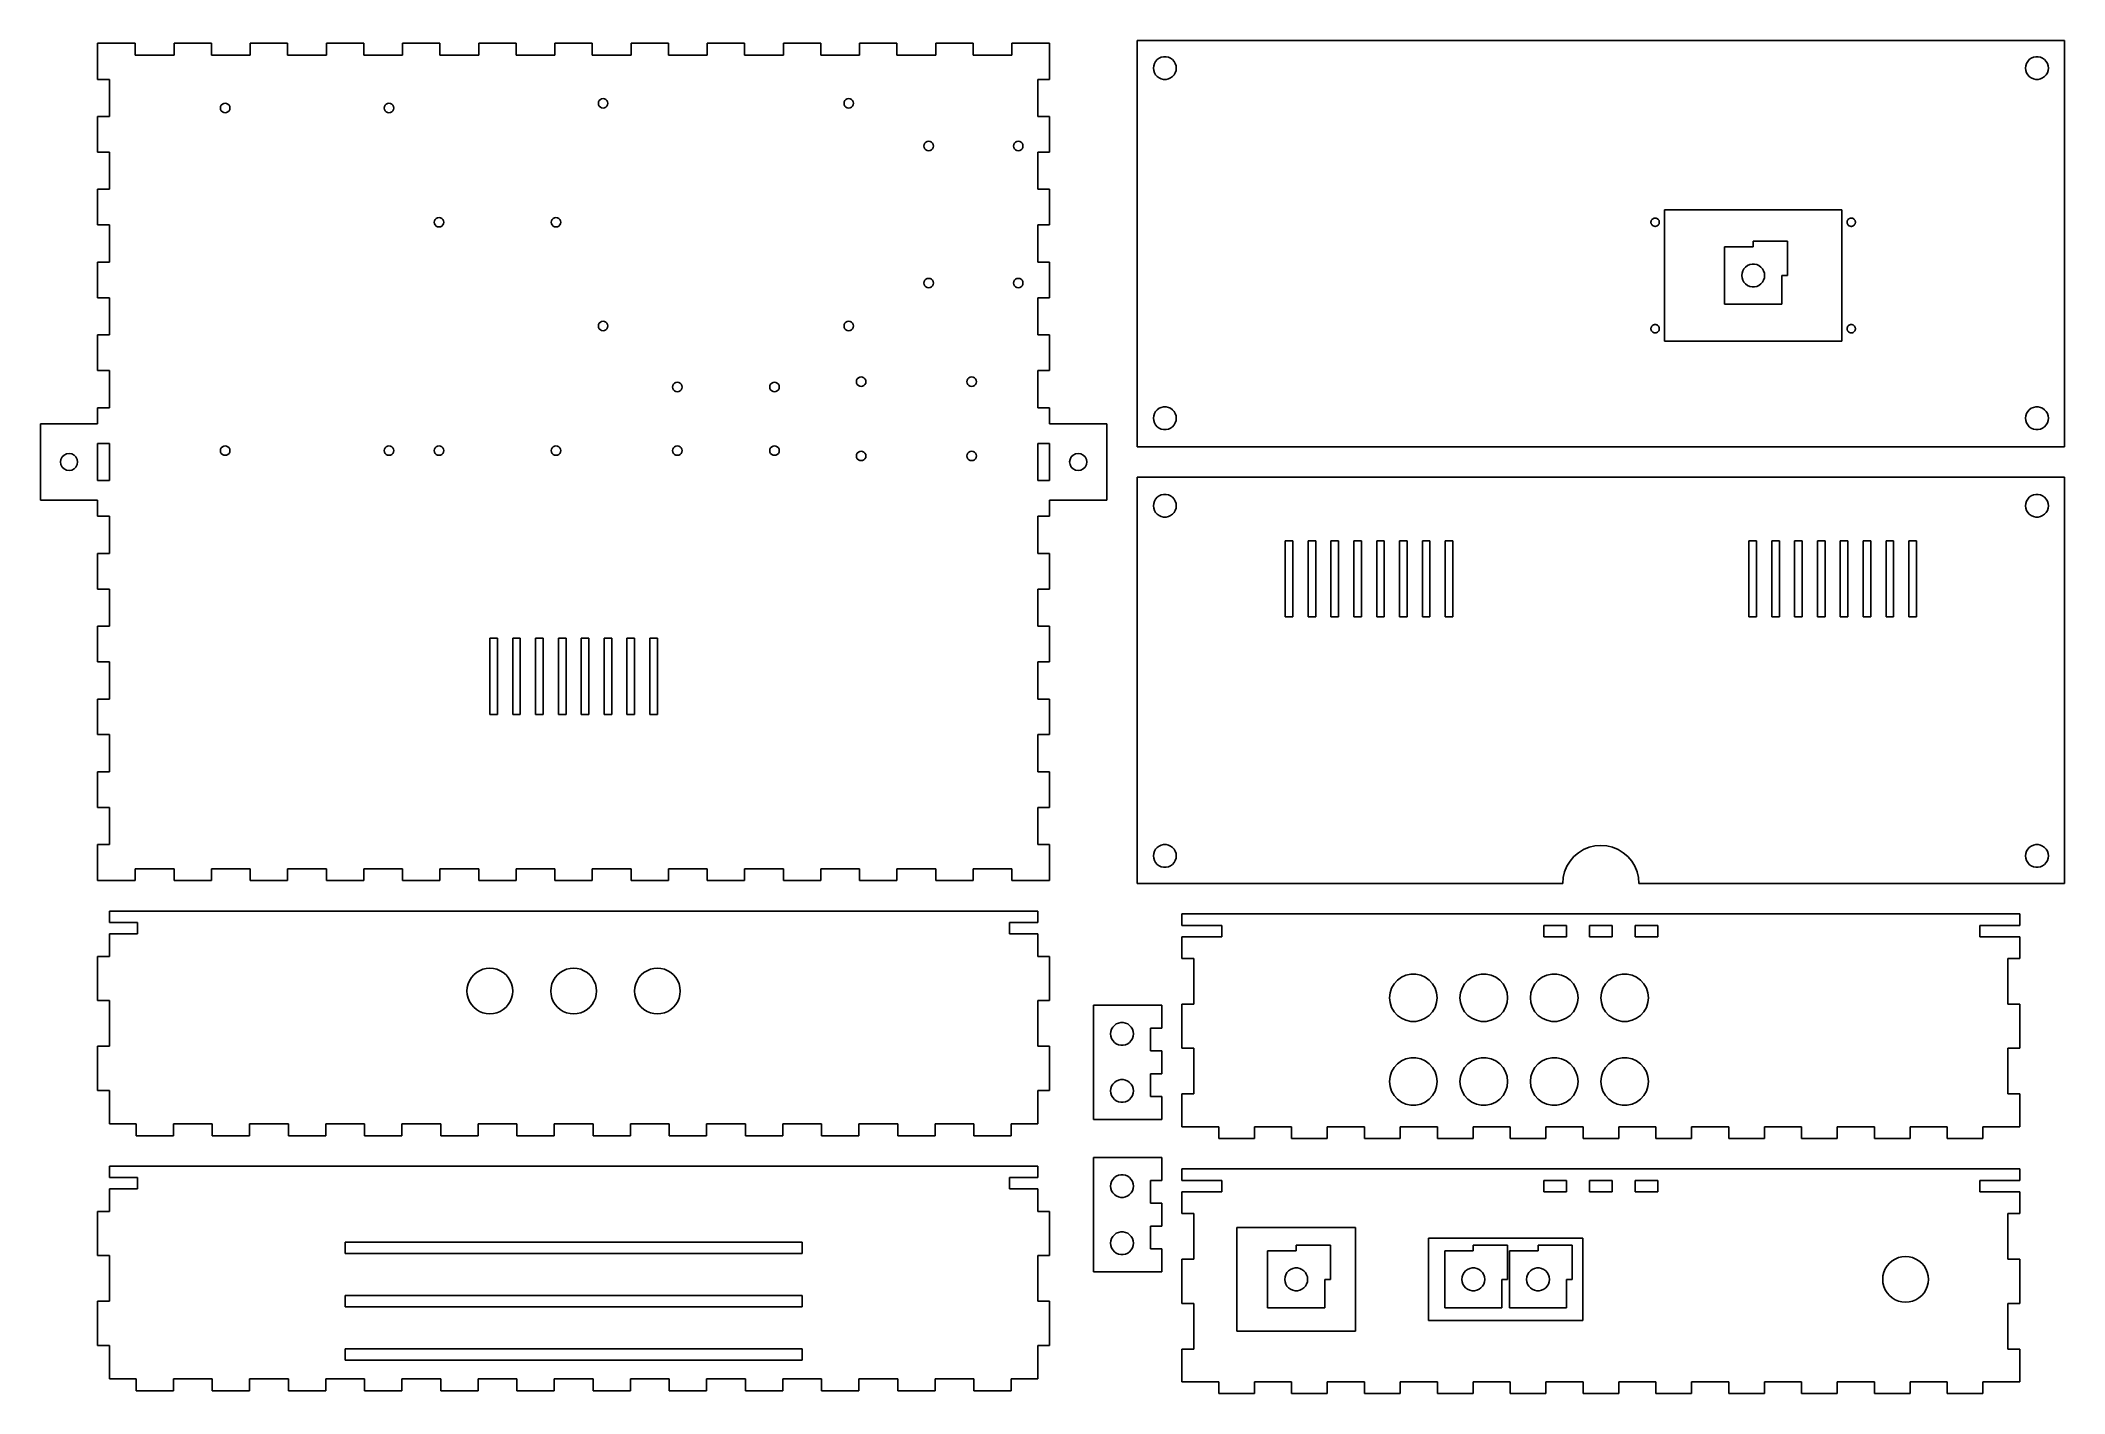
# Model space of a CAD drawing. Header units: metres. Extents: x -140 to 392, y -245 to 111.
import ezdxf

# ---------------------------------------------------------------- set-up
doc = ezdxf.new("R2010")
doc.units = ezdxf.units.M

msp = doc.modelspace()

# ---------------------------------------------------------------- linework, layer by layer
for p, q in [((-115.1, 110), (-125, 110)), ((-125, 110), (-125, 100.535)), ((-115.1, 106.9), (-115.1, 110)), ((-104.9, 106.9), (-115.1, 106.9)), ((-95.1, 110), (-104.9, 110)), ((-104.9, 110), (-104.9, 106.9)), ((-95.1, 106.9), (-95.1, 110)), ((-84.9, 106.9), (-95.1, 106.9)), ((-75.1, 110), (-84.9, 110)), ((-84.9, 110), (-84.9, 106.9)), ((-75.1, 106.9), (-75.1, 110)), ((-64.9, 106.9), (-75.1, 106.9)), ((-55.1, 110), (-64.9, 110)), ((-64.9, 110), (-64.9, 106.9)), ((-55.1, 106.9), (-55.1, 110)), ((-44.9, 106.9), (-55.1, 106.9)), ((-35.1, 110), (-44.9, 110)), ((-44.9, 110), (-44.9, 106.9)), ((-35.1, 106.9), (-35.1, 110)), ((-24.9, 106.9), (-35.1, 106.9)), ((-15.1, 110), (-24.9, 110)), ((-24.9, 110), (-24.9, 106.9)), ((-15.1, 106.9), (-15.1, 110)), ((-4.90001, 106.9), (-15.1, 106.9)), ((4.89999, 110), (-4.90001, 110)), ((-4.90001, 110), (-4.90001, 106.9)), ((4.89999, 106.9), (4.89999, 110)), ((15.1, 106.9), (4.89999, 106.9)), ((24.9, 110), (15.1, 110)), ((15.1, 110), (15.1, 106.9)), ((24.9, 106.9), (24.9, 110)), ((35.1, 106.9), (24.9, 106.9)), ((44.9, 110), (35.1, 110)), ((35.1, 110), (35.1, 106.9)), ((44.9, 106.9), (44.9, 110)), ((55.1, 106.9), (44.9, 106.9)), ((64.9, 110), (55.1, 110)), ((55.1, 110), (55.1, 106.9)), ((64.9, 106.9), (64.9, 110)), ((75.1, 106.9), (64.9, 106.9)), ((84.9, 110), (75.1, 110)), ((75.1, 110), (75.1, 106.9)), ((84.9, 106.9), (84.9, 110)), ((95.1, 106.9), (84.9, 106.9)), ((104.9, 110), (95.1, 110)), ((95.1, 110), (95.1, 106.9)), ((104.9, 106.9), (104.9, 110)), ((115.1, 106.9), (104.9, 106.9)), ((125, 110), (115.1, 110)), ((115.1, 110), (115.1, 106.9)), ((125, 100.535), (125, 110)), ((391.5, 110.75), (148, 110.75)), ((148, 110.75), (148, 4)), ((153.75, 106.098), (154.323, 106.353)), ((154.323, 106.353), (154.936, 106.484)), ((154.936, 106.484), (155.564, 106.484)), ((155.564, 106.484), (156.177, 106.353)), ((156.177, 106.353), (156.75, 106.098)), ((382.75, 106.098), (383.323, 106.353)), ((383.323, 106.353), (383.936, 106.484)), ((383.936, 106.484), (384.564, 106.484)), ((384.564, 106.484), (385.177, 106.353)), ((385.177, 106.353), (385.75, 106.098)), ((391.5, 4), (391.5, 110.75)), ((152.25, 103.5), (152.316, 104.124)), ((152.316, 102.876), (152.25, 103.5)), ((152.316, 104.124), (152.509, 104.72)), ((152.509, 102.28), (152.316, 102.876)), ((152.509, 104.72), (152.823, 105.263)), ((152.823, 101.737), (152.509, 102.28)), ((152.823, 105.263), (153.243, 105.729)), ((153.243, 101.271), (152.823, 101.737)), ((153.243, 105.729), (153.75, 106.098)), ((153.75, 100.902), (153.243, 101.271)), ((156.75, 106.098), (157.257, 105.729)), ((157.257, 101.271), (156.75, 100.902)), ((157.257, 105.729), (157.677, 105.263)), ((157.677, 101.737), (157.257, 101.271)), ((157.677, 105.263), (157.991, 104.72)), ((157.991, 102.28), (157.677, 101.737)), ((157.991, 104.72), (158.184, 104.124)), ((158.184, 102.876), (157.991, 102.28)), ((158.184, 104.124), (158.25, 103.5)), ((158.25, 103.5), (158.184, 102.876)), ((381.25, 103.5), (381.316, 104.124)), ((381.316, 102.876), (381.25, 103.5)), ((381.316, 104.124), (381.509, 104.72)), ((381.509, 102.28), (381.316, 102.876)), ((381.509, 104.72), (381.823, 105.263)), ((381.823, 101.737), (381.509, 102.28)), ((381.823, 105.263), (382.243, 105.729)), ((382.243, 101.271), (381.823, 101.737)), ((382.243, 105.729), (382.75, 106.098)), ((382.75, 100.902), (382.243, 101.271)), ((385.75, 106.098), (386.257, 105.729)), ((386.257, 101.271), (385.75, 100.902)), ((386.257, 105.729), (386.677, 105.263)), ((386.677, 101.737), (386.257, 101.271)), ((386.677, 105.263), (386.991, 104.72)), ((386.991, 102.28), (386.677, 101.737)), ((386.991, 104.72), (387.184, 104.124)), ((387.184, 102.876), (386.991, 102.28)), ((387.184, 104.124), (387.25, 103.5)), ((387.25, 103.5), (387.184, 102.876)), ((-125, 100.535), (-121.9, 100.535)), ((-121.9, 100.535), (-121.9, 90.7696)), ((121.9, 90.7696), (121.9, 100.535)), ((121.9, 100.535), (125, 100.535)), ((154.323, 100.647), (153.75, 100.902)), ((154.936, 100.516), (154.323, 100.647)), ((155.564, 100.516), (154.936, 100.516)), ((156.177, 100.647), (155.564, 100.516)), ((156.75, 100.902), (156.177, 100.647)), ((383.323, 100.647), (382.75, 100.902)), ((383.936, 100.516), (383.323, 100.647)), ((384.564, 100.516), (383.936, 100.516)), ((385.177, 100.647), (384.564, 100.516)), ((385.75, 100.902), (385.177, 100.647)), ((-121.9, 90.7696), (-125, 90.7696)), ((-125, 90.7696), (-125, 81.4043)), ((-92.75, 93), (-92.6888, 93.3863)), ((-92.6888, 92.6137), (-92.75, 93)), ((-92.6888, 93.3863), (-92.5113, 93.7347)), ((-92.5113, 92.2653), (-92.6888, 92.6137)), ((-92.5113, 93.7347), (-92.2347, 94.0113)), ((-92.2347, 91.9887), (-92.5113, 92.2653)), ((-92.2347, 94.0113), (-91.8863, 94.1888)), ((-91.8863, 91.8112), (-92.2347, 91.9887)), ((-91.8863, 94.1888), (-91.5, 94.25)), ((-91.5, 91.75), (-91.8863, 91.8112)), ((-91.5, 94.25), (-91.1137, 94.1888)), ((-91.1137, 91.8112), (-91.5, 91.75)), ((-91.1137, 94.1888), (-90.7653, 94.0113)), ((-90.7653, 91.9887), (-91.1137, 91.8112)), ((-90.7653, 94.0113), (-90.4887, 93.7347)), ((-90.4887, 92.2653), (-90.7653, 91.9887)), ((-90.4887, 93.7347), (-90.3112, 93.3863)), ((-90.3112, 92.6137), (-90.4887, 92.2653)), ((-90.3112, 93.3863), (-90.25, 93)), ((-90.25, 93), (-90.3112, 92.6137)), ((-49.75, 93), (-49.6888, 93.3863)), ((-49.6888, 92.6137), (-49.75, 93)), ((-49.6888, 93.3863), (-49.5113, 93.7347)), ((-49.5113, 92.2653), (-49.6888, 92.6137)), ((-49.5113, 93.7347), (-49.2347, 94.0113)), ((-49.2347, 91.9887), (-49.5113, 92.2653)), ((-49.2347, 94.0113), (-48.8863, 94.1888)), ((-48.8863, 91.8112), (-49.2347, 91.9887)), ((-48.8863, 94.1888), (-48.5, 94.25)), ((-48.5, 91.75), (-48.8863, 91.8112)), ((-48.5, 94.25), (-48.1137, 94.1888)), ((-48.1137, 91.8112), (-48.5, 91.75)), ((-48.1137, 94.1888), (-47.7653, 94.0113)), ((-47.7653, 91.9887), (-48.1137, 91.8112)), ((-47.7653, 94.0113), (-47.4887, 93.7347)), ((-47.4887, 92.2653), (-47.7653, 91.9887)), ((-47.4887, 93.7347), (-47.3112, 93.3863)), ((-47.3112, 92.6137), (-47.4887, 92.2653)), ((-47.3112, 93.3863), (-47.25, 93)), ((-47.25, 93), (-47.3112, 92.6137)), ((6.5, 94.25), (6.56119, 94.6363)), ((6.56119, 93.8637), (6.5, 94.25)), ((6.56119, 94.6363), (6.73874, 94.9847)), ((6.73874, 93.5153), (6.56119, 93.8637)), ((6.73874, 94.9847), (7.01527, 95.2613)), ((7.01527, 93.2387), (6.73874, 93.5153)), ((7.01527, 95.2613), (7.36374, 95.4388)), ((7.36374, 93.0612), (7.01527, 93.2387)), ((7.36374, 95.4388), (7.75, 95.5)), ((7.75, 93), (7.36374, 93.0612)), ((7.75, 95.5), (8.13628, 95.4388)), ((8.13628, 93.0612), (7.75, 93)), ((8.13628, 95.4388), (8.48474, 95.2613)), ((8.48474, 93.2387), (8.13628, 93.0612)), ((8.48474, 95.2613), (8.76128, 94.9847)), ((8.76128, 93.5153), (8.48474, 93.2387)), ((8.76128, 94.9847), (8.93883, 94.6363)), ((8.93883, 93.8637), (8.76128, 93.5153)), ((8.93883, 94.6363), (9, 94.25)), ((9, 94.25), (8.93883, 93.8637)), ((71, 94.25), (71.0612, 94.6363)), ((71.0612, 93.8637), (71, 94.25)), ((71.0612, 94.6363), (71.2387, 94.9847)), ((71.2387, 93.5153), (71.0612, 93.8637)), ((71.2387, 94.9847), (71.5153, 95.2613)), ((71.5153, 93.2387), (71.2387, 93.5153)), ((71.5153, 95.2613), (71.8637, 95.4388)), ((71.8637, 93.0612), (71.5153, 93.2387)), ((71.8637, 95.4388), (72.25, 95.5)), ((72.25, 93), (71.8637, 93.0612)), ((72.25, 95.5), (72.6363, 95.4388)), ((72.6363, 93.0612), (72.25, 93)), ((72.6363, 95.4388), (72.9847, 95.2613)), ((72.9847, 93.2387), (72.6363, 93.0612)), ((72.9847, 95.2613), (73.2613, 94.9847)), ((73.2613, 93.5153), (72.9847, 93.2387)), ((73.2613, 94.9847), (73.4388, 94.6363)), ((73.4388, 93.8637), (73.2613, 93.5153)), ((73.4388, 94.6363), (73.5, 94.25)), ((73.5, 94.25), (73.4388, 93.8637)), ((125, 90.7696), (121.9, 90.7696)), ((125, 81.4043), (125, 90.7696)), ((-125, 81.4043), (-121.9, 81.4043)), ((-121.9, 81.4043), (-121.9, 71.6391)), ((92, 83), (92.0612, 83.3863)), ((92.0612, 82.6137), (92, 83)), ((92.0612, 83.3863), (92.2387, 83.7347)), ((92.2387, 82.2653), (92.0612, 82.6137)), ((92.2387, 83.7347), (92.5153, 84.0113)), ((92.5153, 81.9887), (92.2387, 82.2653)), ((92.5153, 84.0113), (92.8637, 84.1888)), ((92.8637, 81.8112), (92.5153, 81.9887)), ((92.8637, 84.1888), (93.25, 84.25)), ((93.25, 81.75), (92.8637, 81.8112)), ((93.25, 84.25), (93.6363, 84.1888)), ((93.6363, 81.8112), (93.25, 81.75)), ((93.6363, 84.1888), (93.9847, 84.0113)), ((93.9847, 81.9887), (93.6363, 81.8112)), ((93.9847, 84.0113), (94.2613, 83.7347)), ((94.2613, 82.2653), (93.9847, 81.9887)), ((94.2613, 83.7347), (94.4388, 83.3863)), ((94.4388, 82.6137), (94.2613, 82.2653)), ((94.4388, 83.3863), (94.5, 83)), ((94.5, 83), (94.4388, 82.6137)), ((115.5, 83), (115.561, 83.3863)), ((115.561, 82.6137), (115.5, 83)), ((115.561, 83.3863), (115.739, 83.7347)), ((115.739, 82.2653), (115.561, 82.6137)), ((115.739, 83.7347), (116.015, 84.0113)), ((116.015, 81.9887), (115.739, 82.2653)), ((116.015, 84.0113), (116.364, 84.1888)), ((116.364, 81.8112), (116.015, 81.9887)), ((116.364, 84.1888), (116.75, 84.25)), ((116.75, 81.75), (116.364, 81.8112)), ((116.75, 84.25), (117.136, 84.1888)), ((117.136, 81.8112), (116.75, 81.75)), ((117.136, 84.1888), (117.485, 84.0113)), ((117.485, 81.9887), (117.136, 81.8112)), ((117.485, 84.0113), (117.761, 83.7347)), ((117.761, 82.2653), (117.485, 81.9887)), ((117.761, 83.7347), (117.939, 83.3863)), ((117.939, 82.6137), (117.761, 82.2653)), ((117.939, 83.3863), (118, 83)), ((118, 83), (117.939, 82.6137)), ((121.9, 71.6391), (121.9, 81.4043)), ((121.9, 81.4043), (125, 81.4043)), ((-121.9, 71.6391), (-125, 71.6391)), ((-125, 71.6391), (-125, 62.2739)), ((125, 71.6391), (121.9, 71.6391)), ((125, 62.2739), (125, 71.6391)), ((-36.3613, 63.7347), (-36.0847, 64.0113)), ((-36.0847, 64.0113), (-35.7363, 64.1888)), ((-35.7363, 64.1888), (-35.35, 64.25)), ((-35.35, 64.25), (-34.9637, 64.1888)), ((-34.9637, 64.1888), (-34.6153, 64.0113)), ((-34.6153, 64.0113), (-34.3387, 63.7347)), ((-5.66129, 63.7347), (-5.38474, 64.0113)), ((-5.38474, 64.0113), (-5.03629, 64.1888)), ((-5.03629, 64.1888), (-4.65001, 64.25)), ((-4.65001, 64.25), (-4.26373, 64.1888)), ((-4.26373, 64.1888), (-3.91528, 64.0113)), ((-3.91528, 64.0113), (-3.63873, 63.7347)), ((283.198, 63.753), (283.299, 63.8475)), ((283.299, 63.8475), (283.411, 63.9288)), ((283.411, 63.9288), (283.532, 63.9953)), ((283.532, 63.9953), (283.66, 64.0462)), ((283.66, 64.0462), (283.794, 64.0805)), ((283.794, 64.0805), (283.931, 64.0978)), ((283.931, 64.0978), (284.069, 64.0978)), ((284.069, 64.0978), (284.206, 64.0805)), ((284.206, 64.0805), (284.34, 64.0462)), ((284.34, 64.0462), (284.468, 63.9953)), ((284.468, 63.9953), (284.589, 63.9288)), ((284.589, 63.9288), (284.701, 63.8475)), ((284.701, 63.8475), (284.802, 63.753)), ((286.5, 31.75), (286.5, 66.25)), ((286.5, 66.25), (333, 66.25)), ((333, 66.25), (333, 31.75)), ((334.698, 63.753), (334.799, 63.8475)), ((334.799, 63.8475), (334.911, 63.9288)), ((334.911, 63.9288), (335.032, 63.9953)), ((335.032, 63.9953), (335.16, 64.0462)), ((335.16, 64.0462), (335.294, 64.0805)), ((335.294, 64.0805), (335.431, 64.0978)), ((335.431, 64.0978), (335.569, 64.0978)), ((335.569, 64.0978), (335.706, 64.0805)), ((335.706, 64.0805), (335.84, 64.0462)), ((335.84, 64.0462), (335.968, 63.9953)), ((335.968, 63.9953), (336.089, 63.9288)), ((336.089, 63.9288), (336.201, 63.8475)), ((336.201, 63.8475), (336.302, 63.753)), ((-125, 62.2739), (-121.9, 62.2739)), ((-121.9, 62.2739), (-121.9, 52.5087)), ((-36.6, 63), (-36.5388, 63.3863)), ((-36.5388, 62.6137), (-36.6, 63)), ((-36.5388, 63.3863), (-36.3613, 63.7347)), ((-36.3613, 62.2653), (-36.5388, 62.6137)), ((-36.0847, 61.9887), (-36.3613, 62.2653)), ((-35.7363, 61.8112), (-36.0847, 61.9887)), ((-35.35, 61.75), (-35.7363, 61.8112)), ((-34.9637, 61.8112), (-35.35, 61.75)), ((-34.6153, 61.9887), (-34.9637, 61.8112)), ((-34.3387, 62.2653), (-34.6153, 61.9887)), ((-34.3387, 63.7347), (-34.1612, 63.3863)), ((-34.1612, 62.6137), (-34.3387, 62.2653)), ((-34.1612, 63.3863), (-34.1, 63)), ((-34.1, 63), (-34.1612, 62.6137)), ((-5.90001, 63), (-5.83882, 63.3863)), ((-5.83882, 62.6137), (-5.90001, 63)), ((-5.83882, 63.3863), (-5.66129, 63.7347)), ((-5.66129, 62.2653), (-5.83882, 62.6137)), ((-5.38474, 61.9887), (-5.66129, 62.2653)), ((-5.03629, 61.8112), (-5.38474, 61.9887)), ((-4.65001, 61.75), (-5.03629, 61.8112)), ((-4.26373, 61.8112), (-4.65001, 61.75)), ((-3.91528, 61.9887), (-4.26373, 61.8112)), ((-3.63873, 62.2653), (-3.91528, 61.9887)), ((-3.63873, 63.7347), (-3.46118, 63.3863)), ((-3.46118, 62.6137), (-3.63873, 62.2653)), ((-3.46118, 63.3863), (-3.40001, 63)), ((-3.40001, 63), (-3.46118, 62.6137)), ((121.9, 52.5087), (121.9, 62.2739)), ((121.9, 62.2739), (125, 62.2739)), ((282.9, 63), (282.909, 63.1379)), ((282.909, 62.8621), (282.9, 63)), ((282.909, 63.1379), (282.935, 63.2735)), ((282.935, 62.7264), (282.909, 62.8621)), ((282.935, 63.2735), (282.977, 63.4049)), ((282.977, 62.5951), (282.935, 62.7264)), ((282.977, 63.4049), (283.036, 63.5299)), ((283.036, 62.4701), (282.977, 62.5951)), ((283.036, 63.5299), (283.11, 63.6466)), ((283.11, 62.3534), (283.036, 62.4701)), ((283.11, 63.6466), (283.198, 63.753)), ((283.198, 62.247), (283.11, 62.3534)), ((283.299, 62.1524), (283.198, 62.247)), ((283.411, 62.0712), (283.299, 62.1524)), ((283.532, 62.0047), (283.411, 62.0712)), ((283.66, 61.9538), (283.532, 62.0047)), ((283.794, 61.9195), (283.66, 61.9538)), ((283.931, 61.9022), (283.794, 61.9195)), ((284.069, 61.9022), (283.931, 61.9022)), ((284.206, 61.9195), (284.069, 61.9022)), ((284.34, 61.9538), (284.206, 61.9195)), ((284.468, 62.0047), (284.34, 61.9538)), ((284.589, 62.0712), (284.468, 62.0047)), ((284.701, 62.1524), (284.589, 62.0712)), ((284.802, 62.247), (284.701, 62.1524)), ((284.802, 63.753), (284.89, 63.6466)), ((284.89, 62.3534), (284.802, 62.247)), ((284.89, 63.6466), (284.964, 63.5299)), ((284.964, 62.4701), (284.89, 62.3534)), ((284.964, 63.5299), (285.023, 63.4049)), ((285.023, 62.5951), (284.964, 62.4701)), ((285.023, 63.4049), (285.065, 63.2735)), ((285.065, 62.7264), (285.023, 62.5951)), ((285.065, 63.2735), (285.091, 63.1379)), ((285.091, 62.8621), (285.065, 62.7264)), ((285.091, 63.1379), (285.1, 63)), ((285.1, 63), (285.091, 62.8621)), ((334.4, 63), (334.409, 63.1379)), ((334.409, 62.8621), (334.4, 63)), ((334.409, 63.1379), (334.435, 63.2735)), ((334.435, 62.7264), (334.409, 62.8621)), ((334.435, 63.2735), (334.477, 63.4049)), ((334.477, 62.5951), (334.435, 62.7264)), ((334.477, 63.4049), (334.536, 63.5299)), ((334.536, 62.4701), (334.477, 62.5951)), ((334.536, 63.5299), (334.61, 63.6466)), ((334.61, 62.3534), (334.536, 62.4701)), ((334.61, 63.6466), (334.698, 63.753)), ((334.698, 62.247), (334.61, 62.3534)), ((334.799, 62.1524), (334.698, 62.247)), ((334.911, 62.0712), (334.799, 62.1524)), ((335.032, 62.0047), (334.911, 62.0712)), ((335.16, 61.9538), (335.032, 62.0047)), ((335.294, 61.9195), (335.16, 61.9538)), ((335.431, 61.9022), (335.294, 61.9195)), ((335.569, 61.9022), (335.431, 61.9022)), ((335.706, 61.9195), (335.569, 61.9022)), ((335.84, 61.9538), (335.706, 61.9195)), ((335.968, 62.0047), (335.84, 61.9538)), ((336.089, 62.0712), (335.968, 62.0047)), ((336.201, 62.1524), (336.089, 62.0712)), ((336.302, 62.247), (336.201, 62.1524)), ((336.302, 63.753), (336.39, 63.6466)), ((336.39, 62.3534), (336.302, 62.247)), ((336.39, 63.6466), (336.464, 63.5299)), ((336.464, 62.4701), (336.39, 62.3534)), ((336.464, 63.5299), (336.523, 63.4049)), ((336.523, 62.5951), (336.464, 62.4701)), ((336.523, 63.4049), (336.565, 63.2735)), ((336.565, 62.7264), (336.523, 62.5951)), ((336.565, 63.2735), (336.591, 63.1379)), ((336.591, 62.8621), (336.565, 62.7264)), ((336.591, 63.1379), (336.6, 63)), ((336.6, 63), (336.591, 62.8621)), ((309.75, 56.5), (302.25, 56.5)), ((302.25, 56.5), (302.25, 41.5)), ((318.75, 58), (309.75, 58)), ((309.75, 58), (309.75, 56.5)), ((318.75, 49), (318.75, 58)), ((-121.9, 52.5087), (-125, 52.5087)), ((-125, 52.5087), (-125, 43.1435)), ((92.2387, 47.7347), (92.5153, 48.0113)), ((92.5153, 48.0113), (92.8637, 48.1888)), ((92.8637, 48.1888), (93.25, 48.25)), ((93.25, 48.25), (93.6363, 48.1888)), ((93.6363, 48.1888), (93.9847, 48.0113)), ((93.9847, 48.0113), (94.2613, 47.7347)), ((115.739, 47.7347), (116.015, 48.0113)), ((116.015, 48.0113), (116.364, 48.1888)), ((116.364, 48.1888), (116.75, 48.25)), ((116.75, 48.25), (117.136, 48.1888)), ((117.136, 48.1888), (117.485, 48.0113)), ((117.485, 48.0113), (117.761, 47.7347)), ((125, 52.5087), (121.9, 52.5087)), ((125, 43.1435), (125, 52.5087)), ((306.75, 49), (306.816, 49.6237)), ((306.816, 48.3763), (306.75, 49)), ((306.816, 49.6237), (307.009, 50.2202)), ((307.009, 47.7798), (306.816, 48.3763)), ((307.009, 50.2202), (307.323, 50.7634)), ((307.323, 50.7634), (307.743, 51.2294)), ((307.743, 51.2294), (308.25, 51.5981)), ((308.25, 51.5981), (308.823, 51.8532)), ((308.823, 51.8532), (309.436, 51.9836)), ((309.436, 51.9836), (310.064, 51.9836)), ((310.064, 51.9836), (310.677, 51.8532)), ((310.677, 51.8532), (311.25, 51.5981)), ((311.25, 51.5981), (311.757, 51.2294)), ((311.757, 51.2294), (312.177, 50.7634)), ((312.177, 50.7634), (312.491, 50.2202)), ((312.491, 50.2202), (312.684, 49.6237)), ((312.684, 48.3763), (312.491, 47.7798)), ((312.684, 49.6237), (312.75, 49)), ((312.75, 49), (312.684, 48.3763)), ((317.25, 49), (318.75, 49)), ((317.25, 41.5), (317.25, 49)), ((-125, 43.1435), (-121.9, 43.1435)), ((-121.9, 43.1435), (-121.9, 33.3783)), ((92, 47), (92.0612, 47.3863)), ((92.0612, 46.6137), (92, 47)), ((92.0612, 47.3863), (92.2387, 47.7347)), ((92.2387, 46.2653), (92.0612, 46.6137)), ((92.5153, 45.9887), (92.2387, 46.2653)), ((92.8637, 45.8112), (92.5153, 45.9887)), ((93.25, 45.75), (92.8637, 45.8112)), ((93.6363, 45.8112), (93.25, 45.75)), ((93.9847, 45.9887), (93.6363, 45.8112)), ((94.2613, 46.2653), (93.9847, 45.9887)), ((94.2613, 47.7347), (94.4388, 47.3863)), ((94.4388, 46.6137), (94.2613, 46.2653)), ((94.4388, 47.3863), (94.5, 47)), ((94.5, 47), (94.4388, 46.6137)), ((115.5, 47), (115.561, 47.3863)), ((115.561, 46.6137), (115.5, 47)), ((115.561, 47.3863), (115.739, 47.7347)), ((115.739, 46.2653), (115.561, 46.6137)), ((116.015, 45.9887), (115.739, 46.2653)), ((116.364, 45.8112), (116.015, 45.9887)), ((116.75, 45.75), (116.364, 45.8112)), ((117.136, 45.8112), (116.75, 45.75)), ((117.485, 45.9887), (117.136, 45.8112)), ((117.761, 46.2653), (117.485, 45.9887)), ((117.761, 47.7347), (117.939, 47.3863)), ((117.939, 46.6137), (117.761, 46.2653)), ((117.939, 47.3863), (118, 47)), ((118, 47), (117.939, 46.6137)), ((121.9, 33.3783), (121.9, 43.1435)), ((121.9, 43.1435), (125, 43.1435)), ((307.323, 47.2366), (307.009, 47.7798)), ((307.743, 46.7706), (307.323, 47.2366)), ((308.25, 46.4019), (307.743, 46.7706)), ((308.823, 46.1468), (308.25, 46.4019)), ((309.436, 46.0164), (308.823, 46.1468)), ((310.064, 46.0164), (309.436, 46.0164)), ((310.677, 46.1468), (310.064, 46.0164)), ((311.25, 46.4019), (310.677, 46.1468)), ((311.757, 46.7706), (311.25, 46.4019)), ((312.177, 47.2366), (311.757, 46.7706)), ((312.491, 47.7798), (312.177, 47.2366)), ((302.25, 41.5), (317.25, 41.5)), ((-121.9, 33.3783), (-125, 33.3783)), ((-125, 33.3783), (-125, 24.013)), ((6.5, 35.75), (6.56119, 36.1363)), ((6.56119, 35.3637), (6.5, 35.75)), ((6.56119, 36.1363), (6.73874, 36.4847)), ((6.73874, 35.0153), (6.56119, 35.3637)), ((6.73874, 36.4847), (7.01527, 36.7613)), ((7.01527, 34.7387), (6.73874, 35.0153)), ((7.01527, 36.7613), (7.36374, 36.9388)), ((7.36374, 34.5612), (7.01527, 34.7387)), ((7.36374, 36.9388), (7.75, 37)), ((7.75, 34.5), (7.36374, 34.5612)), ((7.75, 37), (8.13628, 36.9388)), ((8.13628, 34.5612), (7.75, 34.5)), ((8.13628, 36.9388), (8.48474, 36.7613)), ((8.48474, 34.7387), (8.13628, 34.5612)), ((8.48474, 36.7613), (8.76128, 36.4847)), ((8.76128, 35.0153), (8.48474, 34.7387)), ((8.76128, 36.4847), (8.93883, 36.1363)), ((8.93883, 35.3637), (8.76128, 35.0153)), ((8.93883, 36.1363), (9, 35.75)), ((9, 35.75), (8.93883, 35.3637)), ((71, 35.75), (71.0612, 36.1363)), ((71.0612, 35.3637), (71, 35.75)), ((71.0612, 36.1363), (71.2387, 36.4847)), ((71.2387, 35.0153), (71.0612, 35.3637)), ((71.2387, 36.4847), (71.5153, 36.7613)), ((71.5153, 34.7387), (71.2387, 35.0153)), ((71.5153, 36.7613), (71.8637, 36.9388)), ((71.8637, 34.5612), (71.5153, 34.7387)), ((71.8637, 36.9388), (72.25, 37)), ((72.25, 34.5), (71.8637, 34.5612)), ((72.25, 37), (72.6363, 36.9388)), ((72.6363, 34.5612), (72.25, 34.5)), ((72.6363, 36.9388), (72.9847, 36.7613)), ((72.9847, 34.7387), (72.6363, 34.5612)), ((72.9847, 36.7613), (73.2613, 36.4847)), ((73.2613, 35.0153), (72.9847, 34.7387)), ((73.2613, 36.4847), (73.4388, 36.1363)), ((73.4388, 35.3637), (73.2613, 35.0153)), ((73.4388, 36.1363), (73.5, 35.75)), ((73.5, 35.75), (73.4388, 35.3637)), ((125, 33.3783), (121.9, 33.3783)), ((125, 24.013), (125, 33.3783)), ((282.9, 35), (282.909, 35.1379)), ((282.909, 34.8621), (282.9, 35)), ((282.909, 35.1379), (282.935, 35.2736)), ((282.935, 34.7265), (282.909, 34.8621)), ((282.935, 35.2736), (282.977, 35.4049)), ((282.977, 34.5951), (282.935, 34.7265)), ((282.977, 35.4049), (283.036, 35.5299)), ((283.036, 34.4701), (282.977, 34.5951)), ((283.036, 35.5299), (283.11, 35.6466)), ((283.11, 34.3534), (283.036, 34.4701)), ((283.11, 35.6466), (283.198, 35.753)), ((283.198, 34.247), (283.11, 34.3534)), ((283.198, 35.753), (283.299, 35.8476)), ((283.299, 34.1525), (283.198, 34.247)), ((283.299, 35.8476), (283.411, 35.9288)), ((283.411, 34.0712), (283.299, 34.1525)), ((283.411, 35.9288), (283.532, 35.9953)), ((283.532, 34.0047), (283.411, 34.0712)), ((283.532, 35.9953), (283.66, 36.0462)), ((283.66, 33.9538), (283.532, 34.0047)), ((283.66, 36.0462), (283.794, 36.0805)), ((283.794, 33.9195), (283.66, 33.9538)), ((283.794, 36.0805), (283.931, 36.0978)), ((283.931, 33.9022), (283.794, 33.9195)), ((283.931, 36.0978), (284.069, 36.0978)), ((284.069, 33.9022), (283.931, 33.9022)), ((284.069, 36.0978), (284.206, 36.0805)), ((284.206, 33.9195), (284.069, 33.9022)), ((284.206, 36.0805), (284.34, 36.0462)), ((284.34, 33.9538), (284.206, 33.9195)), ((284.34, 36.0462), (284.468, 35.9953)), ((284.468, 34.0047), (284.34, 33.9538)), ((284.468, 35.9953), (284.589, 35.9288)), ((284.589, 34.0712), (284.468, 34.0047)), ((284.589, 35.9288), (284.701, 35.8476)), ((284.701, 34.1525), (284.589, 34.0712)), ((284.701, 35.8476), (284.802, 35.753)), ((284.802, 34.247), (284.701, 34.1525)), ((284.802, 35.753), (284.89, 35.6466)), ((284.89, 34.3534), (284.802, 34.247)), ((284.89, 35.6466), (284.964, 35.5299)), ((284.964, 34.4701), (284.89, 34.3534)), ((284.964, 35.5299), (285.023, 35.4049)), ((285.023, 34.5951), (284.964, 34.4701)), ((285.023, 35.4049), (285.065, 35.2736)), ((285.065, 34.7265), (285.023, 34.5951)), ((285.065, 35.2736), (285.091, 35.1379)), ((285.091, 34.8621), (285.065, 34.7265)), ((285.091, 35.1379), (285.1, 35)), ((285.1, 35), (285.091, 34.8621)), ((334.4, 35), (334.409, 35.1379)), ((334.409, 34.8621), (334.4, 35)), ((334.409, 35.1379), (334.435, 35.2736)), ((334.435, 34.7265), (334.409, 34.8621)), ((334.435, 35.2736), (334.477, 35.4049)), ((334.477, 34.5951), (334.435, 34.7265)), ((334.477, 35.4049), (334.536, 35.5299)), ((334.536, 34.4701), (334.477, 34.5951)), ((334.536, 35.5299), (334.61, 35.6466)), ((334.61, 34.3534), (334.536, 34.4701)), ((334.61, 35.6466), (334.698, 35.753)), ((334.698, 34.247), (334.61, 34.3534)), ((334.698, 35.753), (334.799, 35.8476)), ((334.799, 34.1525), (334.698, 34.247)), ((334.799, 35.8476), (334.911, 35.9288)), ((334.911, 34.0712), (334.799, 34.1525)), ((334.911, 35.9288), (335.032, 35.9953)), ((335.032, 34.0047), (334.911, 34.0712)), ((335.032, 35.9953), (335.16, 36.0462)), ((335.16, 33.9538), (335.032, 34.0047)), ((335.16, 36.0462), (335.294, 36.0805)), ((335.294, 33.9195), (335.16, 33.9538)), ((335.294, 36.0805), (335.431, 36.0978)), ((335.431, 33.9022), (335.294, 33.9195)), ((335.431, 36.0978), (335.569, 36.0978)), ((335.569, 33.9022), (335.431, 33.9022)), ((335.569, 36.0978), (335.706, 36.0805)), ((335.706, 33.9195), (335.569, 33.9022)), ((335.706, 36.0805), (335.84, 36.0462)), ((335.84, 33.9538), (335.706, 33.9195)), ((335.84, 36.0462), (335.968, 35.9953)), ((335.968, 34.0047), (335.84, 33.9538)), ((335.968, 35.9953), (336.089, 35.9288)), ((336.089, 34.0712), (335.968, 34.0047)), ((336.089, 35.9288), (336.201, 35.8476)), ((336.201, 34.1525), (336.089, 34.0712)), ((336.201, 35.8476), (336.302, 35.753)), ((336.302, 34.247), (336.201, 34.1525)), ((336.302, 35.753), (336.39, 35.6466)), ((336.39, 34.3534), (336.302, 34.247)), ((336.39, 35.6466), (336.464, 35.5299)), ((336.464, 34.4701), (336.39, 34.3534)), ((336.464, 35.5299), (336.523, 35.4049)), ((336.523, 34.5951), (336.464, 34.4701)), ((336.523, 35.4049), (336.565, 35.2736)), ((336.565, 34.7265), (336.523, 34.5951)), ((336.565, 35.2736), (336.591, 35.1379)), ((336.591, 34.8621), (336.565, 34.7265)), ((336.591, 35.1379), (336.6, 35)), ((336.6, 35), (336.591, 34.8621)), ((333, 31.75), (286.5, 31.75)), ((-125, 24.013), (-121.9, 24.013)), ((-121.9, 24.013), (-121.9, 14.2478)), ((74.25, 21.1), (74.3112, 21.4863)), ((74.3112, 21.4863), (74.4887, 21.8347)), ((74.4887, 21.8347), (74.7653, 22.1113)), ((74.7653, 22.1113), (75.1137, 22.2888)), ((75.1137, 22.2888), (75.5, 22.35)), ((75.5, 22.35), (75.8863, 22.2888)), ((75.8863, 22.2888), (76.2347, 22.1113)), ((76.2347, 22.1113), (76.5113, 21.8347)), ((76.5113, 21.8347), (76.6888, 21.4863)), ((76.6888, 21.4863), (76.75, 21.1)), ((103.25, 21.1), (103.311, 21.4863)), ((103.311, 21.4863), (103.489, 21.8347)), ((103.489, 21.8347), (103.765, 22.1113)), ((103.765, 22.1113), (104.114, 22.2888)), ((104.114, 22.2888), (104.5, 22.35)), ((104.5, 22.35), (104.886, 22.2888)), ((104.886, 22.2888), (105.235, 22.1113)), ((105.235, 22.1113), (105.511, 21.8347)), ((105.511, 21.8347), (105.689, 21.4863)), ((105.689, 21.4863), (105.75, 21.1)), ((121.9, 14.2478), (121.9, 24.013)), ((121.9, 24.013), (125, 24.013)), ((26, 19.7), (26.0612, 20.0863)), ((26.0612, 19.3137), (26, 19.7)), ((26.0612, 20.0863), (26.2387, 20.4347)), ((26.2387, 18.9653), (26.0612, 19.3137)), ((26.2387, 20.4347), (26.5153, 20.7113)), ((26.5153, 18.6887), (26.2387, 18.9653)), ((26.5153, 20.7113), (26.8637, 20.8888)), ((26.8637, 18.5112), (26.5153, 18.6887)), ((26.8637, 20.8888), (27.25, 20.95)), ((27.25, 18.45), (26.8637, 18.5112)), ((27.25, 20.95), (27.6363, 20.8888)), ((27.6363, 18.5112), (27.25, 18.45)), ((27.6363, 20.8888), (27.9847, 20.7113)), ((27.9847, 18.6887), (27.6363, 18.5112)), ((27.9847, 20.7113), (28.2613, 20.4347)), ((28.2613, 18.9653), (27.9847, 18.6887)), ((28.2613, 20.4347), (28.4388, 20.0863)), ((28.4388, 19.3137), (28.2613, 18.9653)), ((28.4388, 20.0863), (28.5, 19.7)), ((28.5, 19.7), (28.4388, 19.3137)), ((51.5, 19.7), (51.5612, 20.0863)), ((51.5612, 19.3137), (51.5, 19.7)), ((51.5612, 20.0863), (51.7387, 20.4347)), ((51.7387, 18.9653), (51.5612, 19.3137)), ((51.7387, 20.4347), (52.0153, 20.7113)), ((52.0153, 18.6887), (51.7387, 18.9653)), ((52.0153, 20.7113), (52.3637, 20.8888)), ((52.3637, 18.5112), (52.0153, 18.6887)), ((52.3637, 20.8888), (52.75, 20.95)), ((52.75, 18.45), (52.3637, 18.5112)), ((52.75, 20.95), (53.1363, 20.8888)), ((53.1363, 18.5112), (52.75, 18.45)), ((53.1363, 20.8888), (53.4847, 20.7113)), ((53.4847, 18.6887), (53.1363, 18.5112)), ((53.4847, 20.7113), (53.7613, 20.4347)), ((53.7613, 18.9653), (53.4847, 18.6887)), ((53.7613, 20.4347), (53.9388, 20.0863)), ((53.9388, 19.3137), (53.7613, 18.9653)), ((53.9388, 20.0863), (54, 19.7)), ((54, 19.7), (53.9388, 19.3137)), ((74.3112, 20.7137), (74.25, 21.1)), ((74.4887, 20.3652), (74.3112, 20.7137)), ((74.7653, 20.0887), (74.4887, 20.3652)), ((75.1137, 19.9112), (74.7653, 20.0887)), ((75.5, 19.85), (75.1137, 19.9112)), ((75.8863, 19.9112), (75.5, 19.85)), ((76.2347, 20.0887), (75.8863, 19.9112)), ((76.5113, 20.3652), (76.2347, 20.0887)), ((76.6888, 20.7137), (76.5113, 20.3652)), ((76.75, 21.1), (76.6888, 20.7137)), ((103.311, 20.7137), (103.25, 21.1)), ((103.489, 20.3652), (103.311, 20.7137)), ((103.765, 20.0887), (103.489, 20.3652)), ((104.114, 19.9112), (103.765, 20.0887)), ((104.5, 19.85), (104.114, 19.9112)), ((104.886, 19.9112), (104.5, 19.85)), ((105.235, 20.0887), (104.886, 19.9112)), ((105.511, 20.3652), (105.235, 20.0887)), ((105.689, 20.7137), (105.511, 20.3652)), ((105.75, 21.1), (105.689, 20.7137)), ((-121.9, 14.2478), (-125, 14.2478)), ((-125, 14.2478), (-125, 10)), ((125, 14.2478), (121.9, 14.2478)), ((125, 10), (125, 14.2478)), ((152.25, 11.5), (152.316, 12.1237)), ((152.316, 10.8763), (152.25, 11.5)), ((152.316, 12.1237), (152.509, 12.7202)), ((152.509, 10.2798), (152.316, 10.8763)), ((152.509, 12.7202), (152.823, 13.2634)), ((152.823, 13.2634), (153.243, 13.7294)), ((153.243, 13.7294), (153.75, 14.0981)), ((153.75, 14.0981), (154.323, 14.3532)), ((154.323, 14.3532), (154.936, 14.4836)), ((154.936, 14.4836), (155.564, 14.4836)), ((155.564, 14.4836), (156.177, 14.3532)), ((156.177, 14.3532), (156.75, 14.0981)), ((156.75, 14.0981), (157.257, 13.7294)), ((157.257, 13.7294), (157.677, 13.2634)), ((157.677, 13.2634), (157.991, 12.7202)), ((157.991, 12.7202), (158.184, 12.1237)), ((158.184, 10.8763), (157.991, 10.2798)), ((158.184, 12.1237), (158.25, 11.5)), ((158.25, 11.5), (158.184, 10.8763)), ((381.25, 11.5), (381.316, 12.1237)), ((381.316, 10.8763), (381.25, 11.5)), ((381.316, 12.1237), (381.509, 12.7202)), ((381.509, 10.2798), (381.316, 10.8763)), ((381.509, 12.7202), (381.823, 13.2634)), ((381.823, 13.2634), (382.243, 13.7294)), ((382.243, 13.7294), (382.75, 14.0981)), ((382.75, 14.0981), (383.323, 14.3532)), ((383.323, 14.3532), (383.936, 14.4836)), ((383.936, 14.4836), (384.564, 14.4836)), ((384.564, 14.4836), (385.177, 14.3532)), ((385.177, 14.3532), (385.75, 14.0981)), ((385.75, 14.0981), (386.257, 13.7294)), ((386.257, 13.7294), (386.677, 13.2634)), ((386.677, 13.2634), (386.991, 12.7202)), ((386.991, 12.7202), (387.184, 12.1237)), ((387.184, 10.8763), (386.991, 10.2798)), ((387.184, 12.1237), (387.25, 11.5)), ((387.25, 11.5), (387.184, 10.8763)), ((-125, 10), (-140, 10)), ((-140, 10), (-140, -10)), ((140, 10), (125, 10)), ((140, -10), (140, 10)), ((152.823, 9.73665), (152.509, 10.2798)), ((153.243, 9.27057), (152.823, 9.73665)), ((153.75, 8.90193), (153.243, 9.27057)), ((154.323, 8.64684), (153.75, 8.90193)), ((154.936, 8.51645), (154.323, 8.64684)), ((155.564, 8.51645), (154.936, 8.51645)), ((156.177, 8.64684), (155.564, 8.51645)), ((156.75, 8.90193), (156.177, 8.64684)), ((157.257, 9.27057), (156.75, 8.90193)), ((157.677, 9.73665), (157.257, 9.27057)), ((157.991, 10.2798), (157.677, 9.73665)), ((381.823, 9.73665), (381.509, 10.2798)), ((382.243, 9.27057), (381.823, 9.73665)), ((382.75, 8.90193), (382.243, 9.27057)), ((383.323, 8.64684), (382.75, 8.90193)), ((383.936, 8.51645), (383.323, 8.64684)), ((384.564, 8.51645), (383.936, 8.51645)), ((385.177, 8.64684), (384.564, 8.51645)), ((385.75, 8.90193), (385.177, 8.64684)), ((386.257, 9.27057), (385.75, 8.90193)), ((386.677, 9.73665), (386.257, 9.27057)), ((386.991, 10.2798), (386.677, 9.73665)), ((-134.75, 0), (-134.64, 0.69528)), ((-134.64, -0.69528), (-134.75, 0)), ((-134.64, 0.69528), (-134.32, 1.32251)), ((-134.32, 1.32251), (-133.823, 1.82028)), ((-133.823, 1.82028), (-133.195, 2.13986)), ((-133.195, 2.13986), (-132.5, 2.25)), ((-132.5, 2.25), (-131.805, 2.13986)), ((-131.805, 2.13986), (-131.177, 1.82028)), ((-131.177, 1.82028), (-130.68, 1.32251)), ((-130.68, 1.32251), (-130.36, 0.69528)), ((-130.36, 0.69528), (-130.25, 0)), ((-130.25, 0), (-130.36, -0.69528)), ((-125, -4.88261), (-125, 4.8826)), ((-125, 4.8826), (-121.9, 4.8826)), ((-121.9, 4.8826), (-121.9, -4.88261)), ((-92.75, 3), (-92.6888, 3.38628)), ((-92.6888, 2.61374), (-92.75, 3)), ((-92.6888, 3.38628), (-92.5113, 3.73474)), ((-92.5113, 2.26527), (-92.6888, 2.61374)), ((-92.5113, 3.73474), (-92.2347, 4.01128)), ((-92.2347, 1.98874), (-92.5113, 2.26527)), ((-92.2347, 4.01128), (-91.8863, 4.18883)), ((-91.8863, 1.81119), (-92.2347, 1.98874)), ((-91.8863, 4.18883), (-91.5, 4.25)), ((-91.5, 1.75), (-91.8863, 1.81119)), ((-91.5, 4.25), (-91.1137, 4.18883)), ((-91.1137, 1.81119), (-91.5, 1.75)), ((-91.1137, 4.18883), (-90.7653, 4.01128)), ((-90.7653, 1.98874), (-91.1137, 1.81119)), ((-90.7653, 4.01128), (-90.4887, 3.73474)), ((-90.4887, 2.26527), (-90.7653, 1.98874)), ((-90.4887, 3.73474), (-90.3112, 3.38628)), ((-90.3112, 2.61374), (-90.4887, 2.26527)), ((-90.3112, 3.38628), (-90.25, 3)), ((-90.25, 3), (-90.3112, 2.61374)), ((-49.75, 3), (-49.6888, 3.38628)), ((-49.6888, 2.61374), (-49.75, 3)), ((-49.6888, 3.38628), (-49.5113, 3.73474)), ((-49.5113, 2.26527), (-49.6888, 2.61374)), ((-49.5113, 3.73474), (-49.2347, 4.01128)), ((-49.2347, 1.98874), (-49.5113, 2.26527)), ((-49.2347, 4.01128), (-48.8863, 4.18883)), ((-48.8863, 1.81119), (-49.2347, 1.98874)), ((-48.8863, 4.18883), (-48.5, 4.25)), ((-48.5, 1.75), (-48.8863, 1.81119)), ((-48.5, 4.25), (-48.1137, 4.18883)), ((-48.1137, 1.81119), (-48.5, 1.75)), ((-48.1137, 4.18883), (-47.7653, 4.01128)), ((-47.7653, 1.98874), (-48.1137, 1.81119)), ((-47.7653, 4.01128), (-47.4887, 3.73474)), ((-47.4887, 2.26527), (-47.7653, 1.98874)), ((-47.4887, 3.73474), (-47.3112, 3.38628)), ((-47.3112, 2.61374), (-47.4887, 2.26527)), ((-47.3112, 3.38628), (-47.25, 3)), ((-47.25, 3), (-47.3112, 2.61374)), ((-36.6, 3), (-36.5388, 3.38628)), ((-36.5388, 2.61374), (-36.6, 3)), ((-36.5388, 3.38628), (-36.3613, 3.73474)), ((-36.3613, 2.26527), (-36.5388, 2.61374)), ((-36.3613, 3.73474), (-36.0847, 4.01128)), ((-36.0847, 1.98874), (-36.3613, 2.26527)), ((-36.0847, 4.01128), (-35.7363, 4.18883)), ((-35.7363, 1.81119), (-36.0847, 1.98874)), ((-35.7363, 4.18883), (-35.35, 4.25)), ((-35.35, 1.75), (-35.7363, 1.81119)), ((-35.35, 4.25), (-34.9637, 4.18883)), ((-34.9637, 1.81119), (-35.35, 1.75)), ((-34.9637, 4.18883), (-34.6153, 4.01128)), ((-34.6153, 1.98874), (-34.9637, 1.81119)), ((-34.6153, 4.01128), (-34.3387, 3.73474)), ((-34.3387, 2.26527), (-34.6153, 1.98874)), ((-34.3387, 3.73474), (-34.1612, 3.38628)), ((-34.1612, 2.61374), (-34.3387, 2.26527)), ((-34.1612, 3.38628), (-34.1, 3)), ((-34.1, 3), (-34.1612, 2.61374)), ((-5.90001, 3), (-5.83882, 3.38628)), ((-5.83882, 2.61374), (-5.90001, 3)), ((-5.83882, 3.38628), (-5.66129, 3.73474)), ((-5.66129, 2.26527), (-5.83882, 2.61374)), ((-5.66129, 3.73474), (-5.38474, 4.01128)), ((-5.38474, 1.98874), (-5.66129, 2.26527)), ((-5.38474, 4.01128), (-5.03629, 4.18883)), ((-5.03629, 1.81119), (-5.38474, 1.98874)), ((-5.03629, 4.18883), (-4.65001, 4.25)), ((-4.65001, 1.75), (-5.03629, 1.81119)), ((-4.65001, 4.25), (-4.26373, 4.18883)), ((-4.26373, 1.81119), (-4.65001, 1.75)), ((-4.26373, 4.18883), (-3.91528, 4.01128)), ((-3.91528, 1.98874), (-4.26373, 1.81119)), ((-3.91528, 4.01128), (-3.63873, 3.73474)), ((-3.63873, 2.26527), (-3.91528, 1.98874)), ((-3.63873, 3.73474), (-3.46118, 3.38628)), ((-3.46118, 2.61374), (-3.63873, 2.26527)), ((-3.46118, 3.38628), (-3.40001, 3)), ((-3.40001, 3), (-3.46118, 2.61374)), ((26, 3), (26.0612, 3.38628)), ((26.0612, 2.61372), (26, 3)), ((26.0612, 3.38628), (26.2387, 3.73473)), ((26.2387, 2.26527), (26.0612, 2.61372)), ((26.2387, 3.73473), (26.5153, 4.01128)), ((26.5153, 1.98872), (26.2387, 2.26527)), ((26.5153, 4.01128), (26.8637, 4.18881)), ((26.8637, 1.81117), (26.5153, 1.98872)), ((26.8637, 4.18881), (27.25, 4.25)), ((27.25, 1.75), (26.8637, 1.81117)), ((27.25, 4.25), (27.6363, 4.18881)), ((27.6363, 1.81117), (27.25, 1.75)), ((27.6363, 4.18881), (27.9847, 4.01128)), ((27.9847, 1.98872), (27.6363, 1.81117)), ((27.9847, 4.01128), (28.2613, 3.73473)), ((28.2613, 2.26527), (27.9847, 1.98872)), ((28.2613, 3.73473), (28.4388, 3.38628)), ((28.4388, 2.61372), (28.2613, 2.26527)), ((28.4388, 3.38628), (28.5, 3)), ((28.5, 3), (28.4388, 2.61372)), ((51.5, 3), (51.5612, 3.38628)), ((51.5612, 2.61372), (51.5, 3)), ((51.5612, 3.38628), (51.7387, 3.73473)), ((51.7387, 2.26527), (51.5612, 2.61372)), ((51.7387, 3.73473), (52.0153, 4.01128)), ((52.0153, 1.98872), (51.7387, 2.26527)), ((52.0153, 4.01128), (52.3637, 4.18881)), ((52.3637, 1.81117), (52.0153, 1.98872)), ((52.3637, 4.18881), (52.75, 4.25)), ((52.75, 1.75), (52.3637, 1.81117)), ((52.75, 4.25), (53.1363, 4.18881)), ((53.1363, 1.81117), (52.75, 1.75)), ((53.1363, 4.18881), (53.4847, 4.01128)), ((53.4847, 1.98872), (53.1363, 1.81117)), ((53.4847, 4.01128), (53.7613, 3.73473)), ((53.7613, 2.26527), (53.4847, 1.98872)), ((53.7613, 3.73473), (53.9388, 3.38628)), ((53.9388, 2.61372), (53.7613, 2.26527)), ((53.9388, 3.38628), (54, 3)), ((54, 3), (53.9388, 2.61372)), ((74.25, 1.59999), (74.3112, 1.98627)), ((74.3112, 1.21373), (74.25, 1.59999)), ((74.3112, 1.98627), (74.4887, 2.33473)), ((74.4887, 0.86526), (74.3112, 1.21373)), ((74.4887, 2.33473), (74.7653, 2.61127)), ((74.7653, 0.58873), (74.4887, 0.86526)), ((74.7653, 2.61127), (75.1137, 2.78882)), ((75.1137, 0.41118), (74.7653, 0.58873)), ((75.1137, 2.78882), (75.5, 2.84999)), ((75.5, 0.34999), (75.1137, 0.41118)), ((75.5, 2.84999), (75.8863, 2.78882)), ((75.8863, 0.41118), (75.5, 0.34999)), ((75.8863, 2.78882), (76.2347, 2.61127)), ((76.2347, 0.58873), (75.8863, 0.41118)), ((76.2347, 2.61127), (76.5113, 2.33473)), ((76.5113, 0.86526), (76.2347, 0.58873)), ((76.5113, 2.33473), (76.6888, 1.98627)), ((76.6888, 1.21373), (76.5113, 0.86526)), ((76.6888, 1.98627), (76.75, 1.59999)), ((76.75, 1.59999), (76.6888, 1.21373)), ((103.25, 1.59999), (103.311, 1.98627)), ((103.311, 1.21373), (103.25, 1.59999)), ((103.311, 1.98627), (103.489, 2.33473)), ((103.489, 0.86526), (103.311, 1.21373)), ((103.489, 2.33473), (103.765, 2.61127)), ((103.765, 0.58873), (103.489, 0.86526)), ((103.765, 2.61127), (104.114, 2.78882)), ((104.114, 0.41118), (103.765, 0.58873)), ((104.114, 2.78882), (104.5, 2.84999)), ((104.5, 0.34999), (104.114, 0.41118)), ((104.5, 2.84999), (104.886, 2.78882)), ((104.886, 0.41118), (104.5, 0.34999)), ((104.886, 2.78882), (105.235, 2.61127)), ((105.235, 0.58873), (104.886, 0.41118)), ((105.235, 2.61127), (105.511, 2.33473)), ((105.511, 0.86526), (105.235, 0.58873)), ((105.511, 2.33473), (105.689, 1.98627)), ((105.689, 1.21373), (105.511, 0.86526)), ((105.689, 1.98627), (105.75, 1.59999)), ((105.75, 1.59999), (105.689, 1.21373)), ((121.9, -4.88261), (121.9, 4.8826)), ((121.9, 4.8826), (125, 4.8826)), ((125, 4.8826), (125, -4.88261)), ((130.25, 0), (130.36, 0.69528)), ((130.36, -0.69528), (130.25, 0)), ((130.36, 0.69528), (130.68, 1.32251)), ((130.68, 1.32251), (131.177, 1.82028)), ((131.177, 1.82028), (131.805, 2.13986)), ((131.805, 2.13986), (132.5, 2.25)), ((132.5, 2.25), (133.195, 2.13986)), ((133.195, 2.13986), (133.823, 1.82028)), ((133.823, 1.82028), (134.32, 1.32251)), ((134.32, 1.32251), (134.64, 0.69528)), ((134.64, 0.69528), (134.75, 0)), ((134.75, 0), (134.64, -0.69528)), ((148, 4), (391.5, 4)), ((-134.32, -1.32251), (-134.64, -0.69528)), ((-133.823, -1.82028), (-134.32, -1.32251)), ((-133.195, -2.13986), (-133.823, -1.82028)), ((-132.5, -2.25), (-133.195, -2.13986)), ((-131.805, -2.13986), (-132.5, -2.25)), ((-131.177, -1.82028), (-131.805, -2.13986)), ((-130.68, -1.32251), (-131.177, -1.82028)), ((-130.36, -0.69528), (-130.68, -1.32251)), ((-121.9, -4.88261), (-125, -4.88261)), ((125, -4.88261), (121.9, -4.88261)), ((130.68, -1.32251), (130.36, -0.69528)), ((131.177, -1.82028), (130.68, -1.32251)), ((131.805, -2.13986), (131.177, -1.82028)), ((132.5, -2.25), (131.805, -2.13986)), ((133.195, -2.13986), (132.5, -2.25)), ((133.823, -1.82028), (133.195, -2.13986)), ((134.32, -1.32251), (133.823, -1.82028)), ((134.64, -0.69528), (134.32, -1.32251)), ((391.5, -4), (148, -4)), ((148, -4), (148, -110.75)), ((391.5, -110.75), (391.5, -4)), ((-140, -10), (-125, -10)), ((-125, -10), (-125, -14.2478)), ((125, -14.2478), (125, -10)), ((125, -10), (140, -10)), ((152.316, -10.8763), (152.509, -10.2798)), ((152.509, -10.2798), (152.823, -9.73665)), ((152.823, -9.73665), (153.243, -9.27057)), ((153.243, -9.27057), (153.75, -8.90193)), ((153.75, -8.90193), (154.323, -8.64684)), ((154.323, -8.64684), (154.936, -8.51645)), ((154.936, -8.51645), (155.564, -8.51645)), ((155.564, -8.51645), (156.177, -8.64684)), ((156.177, -8.64684), (156.75, -8.90193)), ((156.75, -8.90193), (157.257, -9.27057)), ((157.257, -9.27057), (157.677, -9.73665)), ((157.677, -9.73665), (157.991, -10.2798)), ((157.991, -10.2798), (158.184, -10.8763)), ((381.316, -10.8763), (381.509, -10.2798)), ((381.509, -10.2798), (381.823, -9.73665)), ((381.823, -9.73665), (382.243, -9.27057)), ((382.243, -9.27057), (382.75, -8.90193)), ((382.75, -8.90193), (383.323, -8.64684)), ((383.323, -8.64684), (383.936, -8.51645)), ((383.936, -8.51645), (384.564, -8.51645)), ((384.564, -8.51645), (385.177, -8.64684)), ((385.177, -8.64684), (385.75, -8.90193)), ((385.75, -8.90193), (386.257, -9.27057)), ((386.257, -9.27057), (386.677, -9.73665)), ((386.677, -9.73665), (386.991, -10.2798)), ((386.991, -10.2798), (387.184, -10.8763)), ((-125, -14.2478), (-121.9, -14.2478)), ((-121.9, -14.2478), (-121.9, -24.013)), ((121.9, -24.013), (121.9, -14.2478)), ((121.9, -14.2478), (125, -14.2478)), ((152.25, -11.5), (152.316, -10.8763)), ((152.316, -12.1237), (152.25, -11.5)), ((152.509, -12.7202), (152.316, -12.1237)), ((152.823, -13.2634), (152.509, -12.7202)), ((153.243, -13.7294), (152.823, -13.2634)), ((153.75, -14.0981), (153.243, -13.7294)), ((154.323, -14.3532), (153.75, -14.0981)), ((154.936, -14.4836), (154.323, -14.3532)), ((155.564, -14.4836), (154.936, -14.4836)), ((156.177, -14.3532), (155.564, -14.4836)), ((156.75, -14.0981), (156.177, -14.3532)), ((157.257, -13.7294), (156.75, -14.0981)), ((157.677, -13.2634), (157.257, -13.7294)), ((157.991, -12.7202), (157.677, -13.2634)), ((158.184, -12.1237), (157.991, -12.7202)), ((158.184, -10.8763), (158.25, -11.5)), ((158.25, -11.5), (158.184, -12.1237)), ((381.25, -11.5), (381.316, -10.8763)), ((381.316, -12.1237), (381.25, -11.5)), ((381.509, -12.7202), (381.316, -12.1237)), ((381.823, -13.2634), (381.509, -12.7202)), ((382.243, -13.7294), (381.823, -13.2634)), ((382.75, -14.0981), (382.243, -13.7294)), ((383.323, -14.3532), (382.75, -14.0981)), ((383.936, -14.4836), (383.323, -14.3532)), ((384.564, -14.4836), (383.936, -14.4836)), ((385.177, -14.3532), (384.564, -14.4836)), ((385.75, -14.0981), (385.177, -14.3532)), ((386.257, -13.7294), (385.75, -14.0981)), ((386.677, -13.2634), (386.257, -13.7294)), ((386.991, -12.7202), (386.677, -13.2634)), ((387.184, -12.1237), (386.991, -12.7202)), ((387.184, -10.8763), (387.25, -11.5)), ((387.25, -11.5), (387.184, -12.1237)), ((186.875, -40.6875), (186.875, -20.6875)), ((186.875, -20.6875), (188.875, -20.6875)), ((188.875, -20.6875), (188.875, -40.6875)), ((192.875, -40.6875), (192.875, -20.6875)), ((192.875, -20.6875), (194.875, -20.6875)), ((194.875, -20.6875), (194.875, -40.6875)), ((198.875, -40.6875), (198.875, -20.6875)), ((198.875, -20.6875), (200.875, -20.6875)), ((200.875, -20.6875), (200.875, -40.6875)), ((204.875, -40.6875), (204.875, -20.6875)), ((204.875, -20.6875), (206.875, -20.6875)), ((206.875, -20.6875), (206.875, -40.6875)), ((210.875, -40.6875), (210.875, -20.6875)), ((210.875, -20.6875), (212.875, -20.6875)), ((212.875, -20.6875), (212.875, -40.6875)), ((216.875, -40.6875), (216.875, -20.6875)), ((216.875, -20.6875), (218.875, -20.6875)), ((218.875, -20.6875), (218.875, -40.6875)), ((222.875, -40.6875), (222.875, -20.6875)), ((222.875, -20.6875), (224.875, -20.6875)), ((224.875, -20.6875), (224.875, -40.6875)), ((228.875, -40.6875), (228.875, -20.6875)), ((228.875, -20.6875), (230.875, -20.6875)), ((230.875, -20.6875), (230.875, -40.6875)), ((308.625, -40.6875), (308.625, -20.6875)), ((308.625, -20.6875), (310.625, -20.6875)), ((310.625, -20.6875), (310.625, -40.6875)), ((314.625, -40.6875), (314.625, -20.6875)), ((314.625, -20.6875), (316.625, -20.6875)), ((316.625, -20.6875), (316.625, -40.6875)), ((320.625, -40.6875), (320.625, -20.6875)), ((320.625, -20.6875), (322.625, -20.6875)), ((322.625, -20.6875), (322.625, -40.6875)), ((326.625, -40.6875), (326.625, -20.6875)), ((326.625, -20.6875), (328.625, -20.6875)), ((328.625, -20.6875), (328.625, -40.6875)), ((332.625, -40.6875), (332.625, -20.6875)), ((332.625, -20.6875), (334.625, -20.6875)), ((334.625, -20.6875), (334.625, -40.6875)), ((338.625, -40.6875), (338.625, -20.6875)), ((338.625, -20.6875), (340.625, -20.6875)), ((340.625, -20.6875), (340.625, -40.6875)), ((344.625, -40.6875), (344.625, -20.6875)), ((344.625, -20.6875), (346.625, -20.6875)), ((346.625, -20.6875), (346.625, -40.6875)), ((350.625, -40.6875), (350.625, -20.6875)), ((350.625, -20.6875), (352.625, -20.6875)), ((352.625, -20.6875), (352.625, -40.6875)), ((-121.9, -24.013), (-125, -24.013)), ((-125, -24.013), (-125, -33.3783)), ((125, -24.013), (121.9, -24.013)), ((125, -33.3783), (125, -24.013)), ((-125, -33.3783), (-121.9, -33.3783)), ((-121.9, -33.3783), (-121.9, -43.1435)), ((121.9, -43.1435), (121.9, -33.3783)), ((121.9, -33.3783), (125, -33.3783)), ((188.875, -40.6875), (186.875, -40.6875)), ((194.875, -40.6875), (192.875, -40.6875)), ((200.875, -40.6875), (198.875, -40.6875)), ((206.875, -40.6875), (204.875, -40.6875)), ((212.875, -40.6875), (210.875, -40.6875)), ((218.875, -40.6875), (216.875, -40.6875)), ((224.875, -40.6875), (222.875, -40.6875)), ((230.875, -40.6875), (228.875, -40.6875)), ((310.625, -40.6875), (308.625, -40.6875)), ((316.625, -40.6875), (314.625, -40.6875)), ((322.625, -40.6875), (320.625, -40.6875)), ((328.625, -40.6875), (326.625, -40.6875)), ((334.625, -40.6875), (332.625, -40.6875)), ((340.625, -40.6875), (338.625, -40.6875)), ((346.625, -40.6875), (344.625, -40.6875)), ((352.625, -40.6875), (350.625, -40.6875)), ((-121.9, -43.1435), (-125, -43.1435)), ((-125, -43.1435), (-125, -52.5087)), ((-22, -66.3), (-22, -46.3)), ((-22, -46.3), (-20, -46.3)), ((-20, -46.3), (-20, -66.3)), ((-16, -66.3), (-16, -46.3)), ((-16, -46.3), (-14, -46.3)), ((-14, -46.3), (-14, -66.3)), ((-10, -66.3), (-10, -46.3)), ((-10, -46.3), (-8, -46.3)), ((-8, -46.3), (-8, -66.3)), ((-4, -66.3), (-4, -46.3)), ((-4, -46.3), (-2, -46.3)), ((-2, -46.3), (-2, -66.3)), ((2, -66.3), (2, -46.3)), ((2, -46.3), (4, -46.3)), ((4, -46.3), (4, -66.3)), ((8, -66.3), (8, -46.3)), ((8, -46.3), (10, -46.3)), ((10, -46.3), (10, -66.3)), ((14, -66.3), (14, -46.3)), ((14, -46.3), (16, -46.3)), ((16, -46.3), (16, -66.3)), ((20, -66.3), (20, -46.3)), ((20, -46.3), (22, -46.3)), ((22, -46.3), (22, -66.3)), ((125, -43.1435), (121.9, -43.1435)), ((125, -52.5087), (125, -43.1435)), ((-125, -52.5087), (-121.9, -52.5087)), ((-121.9, -52.5087), (-121.9, -62.2739)), ((121.9, -62.2739), (121.9, -52.5087)), ((121.9, -52.5087), (125, -52.5087)), ((-121.9, -62.2739), (-125, -62.2739)), ((-125, -62.2739), (-125, -71.6391)), ((125, -62.2739), (121.9, -62.2739)), ((125, -71.6391), (125, -62.2739)), ((-20, -66.3), (-22, -66.3)), ((-14, -66.3), (-16, -66.3)), ((-8, -66.3), (-10, -66.3)), ((-2, -66.3), (-4, -66.3)), ((4, -66.3), (2, -66.3)), ((10, -66.3), (8, -66.3)), ((16, -66.3), (14, -66.3)), ((22, -66.3), (20, -66.3)), ((-125, -71.6391), (-121.9, -71.6391)), ((-121.9, -71.6391), (-121.9, -81.4044)), ((121.9, -81.4044), (121.9, -71.6391)), ((121.9, -71.6391), (125, -71.6391)), ((-121.9, -81.4044), (-125, -81.4044)), ((-125, -81.4044), (-125, -90.7696)), ((125, -81.4044), (121.9, -81.4044)), ((125, -90.7696), (125, -81.4044)), ((-125, -90.7696), (-121.9, -90.7696)), ((-121.9, -90.7696), (-121.9, -100.535)), ((121.9, -100.535), (121.9, -90.7696)), ((121.9, -90.7696), (125, -90.7696)), ((-121.9, -100.535), (-125, -100.535)), ((-125, -100.535), (-125, -110)), ((125, -100.535), (121.9, -100.535)), ((125, -110), (125, -100.535)), ((153.243, -101.271), (153.75, -100.902)), ((153.75, -100.902), (154.323, -100.647)), ((154.323, -100.647), (154.936, -100.516)), ((154.936, -100.516), (155.564, -100.516)), ((155.564, -100.516), (156.177, -100.647)), ((156.177, -100.647), (156.75, -100.902)), ((156.75, -100.902), (157.257, -101.271)), ((266.66, -101.239), (268.186, -100.873)), ((268.186, -100.873), (269.75, -100.75)), ((269.75, -100.75), (271.314, -100.873)), ((271.314, -100.873), (272.84, -101.239)), ((382.243, -101.271), (382.75, -100.902)), ((382.75, -100.902), (383.323, -100.647)), ((383.323, -100.647), (383.936, -100.516)), ((383.936, -100.516), (384.564, -100.516)), ((384.564, -100.516), (385.177, -100.647)), ((385.177, -100.647), (385.75, -100.902)), ((385.75, -100.902), (386.257, -101.271)), ((152.25, -103.5), (152.316, -102.876)), ((152.316, -104.124), (152.25, -103.5)), ((152.316, -102.876), (152.509, -102.28)), ((152.509, -104.72), (152.316, -104.124)), ((152.509, -102.28), (152.823, -101.737)), ((152.823, -105.263), (152.509, -104.72)), ((152.823, -101.737), (153.243, -101.271)), ((153.243, -105.729), (152.823, -105.263)), ((153.75, -106.098), (153.243, -105.729)), ((154.323, -106.353), (153.75, -106.098)), ((156.75, -106.098), (156.177, -106.353)), ((157.257, -105.729), (156.75, -106.098)), ((157.257, -101.271), (157.677, -101.737)), ((157.677, -105.263), (157.257, -105.729)), ((157.677, -101.737), (157.991, -102.28)), ((157.991, -104.72), (157.677, -105.263)), ((157.991, -102.28), (158.184, -102.876)), ((158.184, -104.124), (157.991, -104.72)), ((158.184, -102.876), (158.25, -103.5)), ((158.25, -103.5), (158.184, -104.124)), ((260.239, -107.66), (260.84, -106.21)), ((260.84, -106.21), (261.66, -104.872)), ((261.66, -104.872), (262.679, -103.679)), ((262.679, -103.679), (263.872, -102.66)), ((263.872, -102.66), (265.21, -101.84)), ((265.21, -101.84), (266.66, -101.239)), ((272.84, -101.239), (274.29, -101.84)), ((274.29, -101.84), (275.628, -102.66)), ((275.628, -102.66), (276.821, -103.679)), ((276.821, -103.679), (277.84, -104.872)), ((277.84, -104.872), (278.66, -106.21)), ((278.66, -106.21), (279.261, -107.66)), ((381.25, -103.5), (381.316, -102.876)), ((381.316, -104.124), (381.25, -103.5)), ((381.316, -102.876), (381.509, -102.28)), ((381.509, -104.72), (381.316, -104.124)), ((381.509, -102.28), (381.823, -101.737)), ((381.823, -105.263), (381.509, -104.72)), ((381.823, -101.737), (382.243, -101.271)), ((382.243, -105.729), (381.823, -105.263)), ((382.75, -106.098), (382.243, -105.729)), ((383.323, -106.353), (382.75, -106.098)), ((385.75, -106.098), (385.177, -106.353)), ((386.257, -105.729), (385.75, -106.098)), ((386.257, -101.271), (386.677, -101.737)), ((386.677, -105.263), (386.257, -105.729)), ((386.677, -101.737), (386.991, -102.28)), ((386.991, -104.72), (386.677, -105.263)), ((386.991, -102.28), (387.184, -102.876)), ((387.184, -104.124), (386.991, -104.72)), ((387.184, -102.876), (387.25, -103.5)), ((387.25, -103.5), (387.184, -104.124)), ((-125, -110), (-115.1, -110)), ((-115.1, -106.9), (-104.9, -106.9)), ((-115.1, -110), (-115.1, -106.9)), ((-104.9, -106.9), (-104.9, -110)), ((-104.9, -110), (-95.1, -110)), ((-95.1, -110), (-95.1, -106.9)), ((-95.1, -106.9), (-84.9, -106.9)), ((-84.9, -106.9), (-84.9, -110)), ((-84.9, -110), (-75.1, -110)), ((-75.1, -110), (-75.1, -106.9)), ((-75.1, -106.9), (-64.9, -106.9)), ((-64.9, -106.9), (-64.9, -110)), ((-64.9, -110), (-55.1, -110)), ((-55.1, -110), (-55.1, -106.9)), ((-55.1, -106.9), (-44.9, -106.9)), ((-44.9, -106.9), (-44.9, -110)), ((-44.9, -110), (-35.1, -110)), ((-35.1, -110), (-35.1, -106.9)), ((-35.1, -106.9), (-24.9, -106.9)), ((-24.9, -106.9), (-24.9, -110)), ((-24.9, -110), (-15.1, -110)), ((-15.1, -110), (-15.1, -106.9)), ((-15.1, -106.9), (-4.90001, -106.9)), ((-4.90001, -106.9), (-4.90001, -110)), ((-4.90001, -110), (4.89999, -110)), ((4.89999, -110), (4.89999, -106.9)), ((4.89999, -106.9), (15.1, -106.9)), ((15.1, -106.9), (15.1, -110)), ((15.1, -110), (24.9, -110)), ((24.9, -110), (24.9, -106.9)), ((24.9, -106.9), (35.1, -106.9)), ((35.1, -106.9), (35.1, -110)), ((35.1, -110), (44.9, -110)), ((44.9, -110), (44.9, -106.9)), ((44.9, -106.9), (55.1, -106.9)), ((55.1, -106.9), (55.1, -110)), ((55.1, -110), (64.9, -110)), ((64.9, -110), (64.9, -106.9)), ((64.9, -106.9), (75.1, -106.9)), ((75.1, -106.9), (75.1, -110)), ((75.1, -110), (84.9, -110)), ((84.9, -110), (84.9, -106.9)), ((84.9, -106.9), (95.1, -106.9)), ((95.1, -106.9), (95.1, -110)), ((95.1, -110), (104.9, -110)), ((104.9, -110), (104.9, -106.9)), ((104.9, -106.9), (115.1, -106.9)), ((115.1, -106.9), (115.1, -110)), ((115.1, -110), (125, -110)), ((148, -110.75), (259.75, -110.75)), ((154.936, -106.484), (154.323, -106.353)), ((155.564, -106.484), (154.936, -106.484)), ((156.177, -106.353), (155.564, -106.484)), ((259.75, -110.75), (259.873, -109.186)), ((259.873, -109.186), (260.239, -107.66)), ((279.261, -107.66), (279.627, -109.186)), ((279.627, -109.186), (279.75, -110.75)), ((279.75, -110.75), (391.5, -110.75)), ((383.936, -106.484), (383.323, -106.353)), ((384.564, -106.484), (383.936, -106.484)), ((385.177, -106.353), (384.564, -106.484)), ((121.9, -118), (-121.9, -118)), ((-121.9, -118), (-121.9, -121)), ((-121.9, -121), (-114.5, -121)), ((-114.5, -121), (-114.5, -124)), ((114.5, -124), (114.5, -121)), ((114.5, -121), (121.9, -121)), ((121.9, -121), (121.9, -118)), ((379.75, -118.75), (159.75, -118.75)), ((159.75, -118.75), (159.75, -121.75)), ((159.75, -121.75), (170.25, -121.75)), ((170.25, -121.75), (170.25, -124.75)), ((254.75, -124.75), (254.75, -121.75)), ((254.75, -121.75), (260.75, -121.75)), ((260.75, -121.75), (260.75, -124.75)), ((266.75, -124.75), (266.75, -121.75)), ((266.75, -121.75), (272.75, -121.75)), ((272.75, -121.75), (272.75, -124.75)), ((278.75, -124.75), (278.75, -121.75)), ((278.75, -121.75), (284.75, -121.75)), ((284.75, -121.75), (284.75, -124.75)), ((369.25, -124.75), (369.25, -121.75)), ((369.25, -121.75), (379.75, -121.75)), ((379.75, -121.75), (379.75, -118.75)), ((-114.5, -124), (-121.9, -124)), ((-121.9, -124), (-121.9, -129.9)), ((121.9, -124), (114.5, -124)), ((121.9, -129.9), (121.9, -124)), ((170.25, -124.75), (159.75, -124.75)), ((159.75, -124.75), (159.75, -130.45)), ((260.75, -124.75), (254.75, -124.75)), ((272.75, -124.75), (266.75, -124.75)), ((284.75, -124.75), (278.75, -124.75)), ((379.75, -124.75), (369.25, -124.75)), ((379.75, -130.45), (379.75, -124.75)), ((-121.9, -129.9), (-125, -129.9)), ((-125, -129.9), (-125, -141.5)), ((125, -129.9), (121.9, -129.9)), ((125, -141.5), (125, -129.9)), ((159.75, -130.45), (162.85, -130.45)), ((162.85, -130.45), (162.85, -142.45)), ((376.65, -142.45), (376.65, -130.45)), ((376.65, -130.45), (379.75, -130.45)), ((-28, -139), (-27.9261, -138.061)), ((-27.9261, -138.061), (-27.7063, -137.146)), ((-27.7063, -137.146), (-27.346, -136.276)), ((-27.346, -136.276), (-26.8541, -135.473)), ((-26.8541, -135.473), (-26.2426, -134.757)), ((-26.2426, -134.757), (-25.5267, -134.146)), ((-25.5267, -134.146), (-24.7239, -133.654)), ((-24.7239, -133.654), (-23.8541, -133.294)), ((-23.8541, -133.294), (-22.9386, -133.074)), ((-22.9386, -133.074), (-22, -133)), ((-22, -133), (-21.0614, -133.074)), ((-21.0614, -133.074), (-20.1459, -133.294)), ((-20.1459, -133.294), (-19.276, -133.654)), ((-19.276, -133.654), (-18.4733, -134.146)), ((-18.4733, -134.146), (-17.7574, -134.757)), ((-17.7574, -134.757), (-17.1459, -135.473)), ((-17.1459, -135.473), (-16.6539, -136.276)), ((-16.6539, -136.276), (-16.2937, -137.146)), ((-16.2937, -137.146), (-16.0739, -138.061)), ((-16.0739, -138.061), (-16, -139)), ((-6, -139), (-5.92612, -138.061)), ((-5.92612, -138.061), (-5.70633, -137.146)), ((-5.70633, -137.146), (-5.34604, -136.276)), ((-5.34604, -136.276), (-4.8541, -135.473)), ((-4.8541, -135.473), (-4.24263, -134.757)), ((-4.24263, -134.757), (-3.5267, -134.146)), ((-3.5267, -134.146), (-2.72394, -133.654)), ((-2.72394, -133.654), (-1.8541, -133.294)), ((-1.8541, -133.294), (-0.9386, -133.074)), ((-0.9386, -133.074), (0, -133)), ((0, -133), (0.9386, -133.074)), ((0.9386, -133.074), (1.8541, -133.294)), ((1.8541, -133.294), (2.72394, -133.654)), ((2.72394, -133.654), (3.5267, -134.146)), ((3.5267, -134.146), (4.24263, -134.757)), ((4.24263, -134.757), (4.8541, -135.473)), ((4.8541, -135.473), (5.34604, -136.276)), ((5.34604, -136.276), (5.70633, -137.146)), ((5.70633, -137.146), (5.92612, -138.061)), ((5.92612, -138.061), (6, -139)), ((16, -139), (16.0739, -138.061)), ((16.0739, -138.061), (16.2937, -137.146)), ((16.2937, -137.146), (16.6539, -136.276)), ((16.6539, -136.276), (17.1459, -135.473)), ((17.1459, -135.473), (17.7574, -134.757)), ((17.7574, -134.757), (18.4733, -134.146)), ((18.4733, -134.146), (19.276, -133.654)), ((19.276, -133.654), (20.1459, -133.294)), ((20.1459, -133.294), (21.0614, -133.074)), ((21.0614, -133.074), (22, -133)), ((22, -133), (22.9386, -133.074)), ((22.9386, -133.074), (23.8541, -133.294)), ((23.8541, -133.294), (24.7239, -133.654)), ((24.7239, -133.654), (25.5267, -134.146)), ((25.5267, -134.146), (26.2426, -134.757)), ((26.2426, -134.757), (26.8541, -135.473)), ((26.8541, -135.473), (27.346, -136.276)), ((27.346, -136.276), (27.7063, -137.146)), ((27.7063, -137.146), (27.9261, -138.061)), ((27.9261, -138.061), (28, -139)), ((214.79, -138.208), (215.444, -137.076)), ((215.444, -137.076), (216.318, -136.105)), ((216.318, -136.105), (217.375, -135.337)), ((217.375, -135.337), (218.569, -134.806)), ((218.569, -134.806), (219.847, -134.534)), ((219.847, -134.534), (221.153, -134.534)), ((221.153, -134.534), (222.431, -134.806)), ((222.431, -134.806), (223.625, -135.337)), ((223.625, -135.337), (224.682, -136.105)), ((224.682, -136.105), (225.556, -137.076)), ((225.556, -137.076), (226.21, -138.208)), ((233.29, -138.208), (233.944, -137.076)), ((233.944, -137.076), (234.818, -136.105)), ((234.818, -136.105), (235.875, -135.337)), ((235.875, -135.337), (237.069, -134.806)), ((237.069, -134.806), (238.347, -134.534)), ((238.347, -134.534), (239.653, -134.534)), ((239.653, -134.534), (240.931, -134.806)), ((240.931, -134.806), (242.125, -135.337)), ((242.125, -135.337), (243.182, -136.105)), ((243.182, -136.105), (244.056, -137.076)), ((244.056, -137.076), (244.71, -138.208)), ((251.79, -138.208), (252.444, -137.076)), ((252.444, -137.076), (253.318, -136.105)), ((253.318, -136.105), (254.375, -135.337)), ((254.375, -135.337), (255.569, -134.806)), ((255.569, -134.806), (256.847, -134.534)), ((256.847, -134.534), (258.153, -134.534)), ((258.153, -134.534), (259.431, -134.806)), ((259.431, -134.806), (260.625, -135.337)), ((260.625, -135.337), (261.682, -136.105)), ((261.682, -136.105), (262.556, -137.076)), ((262.556, -137.076), (263.21, -138.208)), ((270.29, -138.208), (270.944, -137.076)), ((270.944, -137.076), (271.818, -136.105)), ((271.818, -136.105), (272.875, -135.337)), ((272.875, -135.337), (274.069, -134.806)), ((274.069, -134.806), (275.347, -134.534)), ((275.347, -134.534), (276.653, -134.534)), ((276.653, -134.534), (277.931, -134.806)), ((277.931, -134.806), (279.125, -135.337)), ((279.125, -135.337), (280.182, -136.105)), ((280.182, -136.105), (281.056, -137.076)), ((281.056, -137.076), (281.71, -138.208)), ((-125, -141.5), (-121.9, -141.5)), ((-121.9, -141.5), (-121.9, -153.5)), ((-27.9261, -139.939), (-28, -139)), ((-27.7063, -140.854), (-27.9261, -139.939)), ((-27.346, -141.724), (-27.7063, -140.854)), ((-26.8541, -142.527), (-27.346, -141.724)), ((-26.2426, -143.243), (-26.8541, -142.527)), ((-25.5267, -143.854), (-26.2426, -143.243)), ((-17.7574, -143.243), (-18.4733, -143.854)), ((-17.1459, -142.527), (-17.7574, -143.243)), ((-16.6539, -141.724), (-17.1459, -142.527)), ((-16.2937, -140.854), (-16.6539, -141.724)), ((-16.0739, -139.939), (-16.2937, -140.854)), ((-16, -139), (-16.0739, -139.939)), ((-5.92612, -139.939), (-6, -139)), ((-5.70633, -140.854), (-5.92612, -139.939)), ((-5.34604, -141.724), (-5.70633, -140.854)), ((-4.8541, -142.527), (-5.34604, -141.724)), ((-4.24263, -143.243), (-4.8541, -142.527)), ((-3.5267, -143.854), (-4.24263, -143.243)), ((4.24263, -143.243), (3.5267, -143.854)), ((4.8541, -142.527), (4.24263, -143.243)), ((5.34604, -141.724), (4.8541, -142.527)), ((5.70633, -140.854), (5.34604, -141.724)), ((5.92612, -139.939), (5.70633, -140.854)), ((6, -139), (5.92612, -139.939)), ((16.0739, -139.939), (16, -139)), ((16.2937, -140.854), (16.0739, -139.939)), ((16.6539, -141.724), (16.2937, -140.854)), ((17.1459, -142.527), (16.6539, -141.724)), ((17.7574, -143.243), (17.1459, -142.527)), ((18.4733, -143.854), (17.7574, -143.243)), ((26.2426, -143.243), (25.5267, -143.854)), ((26.8541, -142.527), (26.2426, -143.243)), ((27.346, -141.724), (26.8541, -142.527)), ((27.7063, -140.854), (27.346, -141.724)), ((27.9261, -139.939), (27.7063, -140.854)), ((28, -139), (27.9261, -139.939)), ((121.9, -153.5), (121.9, -141.5)), ((121.9, -141.5), (125, -141.5)), ((154.5, -142.75), (136.5, -142.75)), ((136.5, -142.75), (136.5, -172.75)), ((154.5, -148.75), (154.5, -142.75)), ((162.85, -142.45), (159.75, -142.45)), ((159.75, -142.45), (159.75, -154.05)), ((214.25, -140.75), (214.387, -139.451)), ((214.387, -142.049), (214.25, -140.75)), ((214.387, -139.451), (214.79, -138.208)), ((214.79, -143.292), (214.387, -142.049)), ((215.444, -144.424), (214.79, -143.292)), ((226.21, -143.292), (225.556, -144.424)), ((226.21, -138.208), (226.613, -139.451)), ((226.613, -142.049), (226.21, -143.292)), ((226.613, -139.451), (226.75, -140.75)), ((226.75, -140.75), (226.613, -142.049)), ((232.75, -140.75), (232.887, -139.451)), ((232.887, -142.049), (232.75, -140.75)), ((232.887, -139.451), (233.29, -138.208)), ((233.29, -143.292), (232.887, -142.049)), ((233.944, -144.424), (233.29, -143.292)), ((244.71, -143.292), (244.056, -144.424)), ((244.71, -138.208), (245.113, -139.451)), ((245.113, -142.049), (244.71, -143.292)), ((245.113, -139.451), (245.25, -140.75)), ((245.25, -140.75), (245.113, -142.049)), ((251.25, -140.75), (251.387, -139.451)), ((251.387, -142.049), (251.25, -140.75)), ((251.387, -139.451), (251.79, -138.208)), ((251.79, -143.292), (251.387, -142.049)), ((252.444, -144.424), (251.79, -143.292)), ((263.21, -143.292), (262.556, -144.424)), ((263.21, -138.208), (263.613, -139.451)), ((263.613, -142.049), (263.21, -143.292)), ((263.613, -139.451), (263.75, -140.75)), ((263.75, -140.75), (263.613, -142.049)), ((269.75, -140.75), (269.887, -139.451)), ((269.887, -142.049), (269.75, -140.75)), ((269.887, -139.451), (270.29, -138.208)), ((270.29, -143.292), (269.887, -142.049)), ((270.944, -144.424), (270.29, -143.292)), ((281.71, -143.292), (281.056, -144.424)), ((281.71, -138.208), (282.113, -139.451)), ((282.113, -142.049), (281.71, -143.292)), ((282.113, -139.451), (282.25, -140.75)), ((282.25, -140.75), (282.113, -142.049)), ((379.75, -142.45), (376.65, -142.45)), ((379.75, -154.05), (379.75, -142.45)), ((-24.7239, -144.346), (-25.5267, -143.854)), ((-23.8541, -144.706), (-24.7239, -144.346)), ((-22.9386, -144.926), (-23.8541, -144.706)), ((-22, -145), (-22.9386, -144.926)), ((-21.0614, -144.926), (-22, -145)), ((-20.1459, -144.706), (-21.0614, -144.926)), ((-19.276, -144.346), (-20.1459, -144.706)), ((-18.4733, -143.854), (-19.276, -144.346)), ((-2.72394, -144.346), (-3.5267, -143.854)), ((-1.8541, -144.706), (-2.72394, -144.346)), ((-0.9386, -144.926), (-1.8541, -144.706)), ((0, -145), (-0.9386, -144.926)), ((0.9386, -144.926), (0, -145)), ((1.8541, -144.706), (0.9386, -144.926)), ((2.72394, -144.346), (1.8541, -144.706)), ((3.5267, -143.854), (2.72394, -144.346)), ((19.276, -144.346), (18.4733, -143.854)), ((20.1459, -144.706), (19.276, -144.346)), ((21.0614, -144.926), (20.1459, -144.706)), ((22, -145), (21.0614, -144.926)), ((22.9386, -144.926), (22, -145)), ((23.8541, -144.706), (22.9386, -144.926)), ((24.7239, -144.346), (23.8541, -144.706)), ((25.5267, -143.854), (24.7239, -144.346)), ((141.259, -149.03), (141.573, -148.487)), ((141.573, -148.487), (141.993, -148.021)), ((141.993, -148.021), (142.5, -147.652)), ((142.5, -147.652), (143.073, -147.397)), ((143.073, -147.397), (143.686, -147.266)), ((143.686, -147.266), (144.314, -147.266)), ((144.314, -147.266), (144.927, -147.397)), ((144.927, -147.397), (145.5, -147.652)), ((145.5, -147.652), (146.007, -148.021)), ((146.007, -148.021), (146.427, -148.487)), ((146.427, -148.487), (146.741, -149.03)), ((151.5, -154.75), (151.5, -148.75)), ((151.5, -148.75), (154.5, -148.75)), ((216.318, -145.395), (215.444, -144.424)), ((217.375, -146.163), (216.318, -145.395)), ((218.569, -146.694), (217.375, -146.163)), ((219.847, -146.966), (218.569, -146.694)), ((221.153, -146.966), (219.847, -146.966)), ((222.431, -146.694), (221.153, -146.966)), ((223.625, -146.163), (222.431, -146.694)), ((224.682, -145.395), (223.625, -146.163)), ((225.556, -144.424), (224.682, -145.395)), ((234.818, -145.395), (233.944, -144.424)), ((235.875, -146.163), (234.818, -145.395)), ((237.069, -146.694), (235.875, -146.163)), ((238.347, -146.966), (237.069, -146.694)), ((239.653, -146.966), (238.347, -146.966)), ((240.931, -146.694), (239.653, -146.966)), ((242.125, -146.163), (240.931, -146.694)), ((243.182, -145.395), (242.125, -146.163)), ((244.056, -144.424), (243.182, -145.395)), ((253.318, -145.395), (252.444, -144.424)), ((254.375, -146.163), (253.318, -145.395)), ((255.569, -146.694), (254.375, -146.163)), ((256.847, -146.966), (255.569, -146.694)), ((258.153, -146.966), (256.847, -146.966)), ((259.431, -146.694), (258.153, -146.966)), ((260.625, -146.163), (259.431, -146.694)), ((261.682, -145.395), (260.625, -146.163)), ((262.556, -144.424), (261.682, -145.395)), ((271.818, -145.395), (270.944, -144.424)), ((272.875, -146.163), (271.818, -145.395)), ((274.069, -146.694), (272.875, -146.163)), ((275.347, -146.966), (274.069, -146.694)), ((276.653, -146.966), (275.347, -146.966)), ((277.931, -146.694), (276.653, -146.966)), ((279.125, -146.163), (277.931, -146.694)), ((280.182, -145.395), (279.125, -146.163)), ((281.056, -144.424), (280.182, -145.395)), ((-121.9, -153.5), (-125, -153.5)), ((-125, -153.5), (-125, -165.1)), ((125, -153.5), (121.9, -153.5)), ((125, -165.1), (125, -153.5)), ((141, -150.25), (141.066, -149.626)), ((141.066, -150.874), (141, -150.25)), ((141.066, -149.626), (141.259, -149.03)), ((141.259, -151.47), (141.066, -150.874)), ((141.573, -152.013), (141.259, -151.47)), ((141.993, -152.479), (141.573, -152.013)), ((142.5, -152.848), (141.993, -152.479)), ((143.073, -153.103), (142.5, -152.848)), ((143.686, -153.234), (143.073, -153.103)), ((144.314, -153.234), (143.686, -153.234)), ((144.927, -153.103), (144.314, -153.234)), ((145.5, -152.848), (144.927, -153.103)), ((146.007, -152.479), (145.5, -152.848)), ((146.427, -152.013), (146.007, -152.479)), ((146.741, -151.47), (146.427, -152.013)), ((146.741, -149.03), (146.934, -149.626)), ((146.934, -150.874), (146.741, -151.47)), ((146.934, -149.626), (147, -150.25)), ((147, -150.25), (146.934, -150.874)), ((159.75, -154.05), (162.85, -154.05)), ((162.85, -154.05), (162.85, -166.05)), ((376.65, -166.05), (376.65, -154.05)), ((376.65, -154.05), (379.75, -154.05)), ((154.5, -154.75), (151.5, -154.75)), ((154.5, -160.75), (154.5, -154.75)), ((214.79, -160.208), (215.444, -159.076)), ((215.444, -159.076), (216.318, -158.105)), ((216.318, -158.105), (217.375, -157.337)), ((217.375, -157.337), (218.569, -156.806)), ((218.569, -156.806), (219.847, -156.534)), ((219.847, -156.534), (221.153, -156.534)), ((221.153, -156.534), (222.431, -156.806)), ((222.431, -156.806), (223.625, -157.337)), ((223.625, -157.337), (224.682, -158.105)), ((224.682, -158.105), (225.556, -159.076)), ((225.556, -159.076), (226.21, -160.208)), ((233.29, -160.208), (233.944, -159.076)), ((233.944, -159.076), (234.818, -158.105)), ((234.818, -158.105), (235.875, -157.337)), ((235.875, -157.337), (237.069, -156.806)), ((237.069, -156.806), (238.347, -156.534)), ((238.347, -156.534), (239.653, -156.534)), ((239.653, -156.534), (240.931, -156.806)), ((240.931, -156.806), (242.125, -157.337)), ((242.125, -157.337), (243.182, -158.105)), ((243.182, -158.105), (244.056, -159.076)), ((244.056, -159.076), (244.71, -160.208)), ((251.79, -160.208), (252.444, -159.076)), ((252.444, -159.076), (253.318, -158.105)), ((253.318, -158.105), (254.375, -157.337)), ((254.375, -157.337), (255.569, -156.806)), ((255.569, -156.806), (256.847, -156.534)), ((256.847, -156.534), (258.153, -156.534)), ((258.153, -156.534), (259.431, -156.806)), ((259.431, -156.806), (260.625, -157.337)), ((260.625, -157.337), (261.682, -158.105)), ((261.682, -158.105), (262.556, -159.076)), ((262.556, -159.076), (263.21, -160.208)), ((270.29, -160.208), (270.944, -159.076)), ((270.944, -159.076), (271.818, -158.105)), ((271.818, -158.105), (272.875, -157.337)), ((272.875, -157.337), (274.069, -156.806)), ((274.069, -156.806), (275.347, -156.534)), ((275.347, -156.534), (276.653, -156.534)), ((276.653, -156.534), (277.931, -156.806)), ((277.931, -156.806), (279.125, -157.337)), ((279.125, -157.337), (280.182, -158.105)), ((280.182, -158.105), (281.056, -159.076)), ((281.056, -159.076), (281.71, -160.208)), ((141, -165.25), (141.066, -164.626)), ((141.066, -164.626), (141.259, -164.03)), ((141.259, -164.03), (141.573, -163.487)), ((141.573, -163.487), (141.993, -163.021)), ((141.993, -163.021), (142.5, -162.652)), ((142.5, -162.652), (143.073, -162.397)), ((143.073, -162.397), (143.686, -162.266)), ((143.686, -162.266), (144.314, -162.266)), ((144.314, -162.266), (144.927, -162.397)), ((144.927, -162.397), (145.5, -162.652)), ((145.5, -162.652), (146.007, -163.021)), ((146.007, -163.021), (146.427, -163.487)), ((146.427, -163.487), (146.741, -164.03)), ((146.741, -164.03), (146.934, -164.626)), ((146.934, -164.626), (147, -165.25)), ((151.5, -166.75), (151.5, -160.75)), ((151.5, -160.75), (154.5, -160.75)), ((214.25, -162.75), (214.387, -161.451)), ((214.387, -164.049), (214.25, -162.75)), ((214.387, -161.451), (214.79, -160.208)), ((214.79, -165.292), (214.387, -164.049)), ((226.21, -160.208), (226.613, -161.451)), ((226.613, -164.049), (226.21, -165.292)), ((226.613, -161.451), (226.75, -162.75)), ((226.75, -162.75), (226.613, -164.049)), ((232.75, -162.75), (232.887, -161.451)), ((232.887, -164.049), (232.75, -162.75)), ((232.887, -161.451), (233.29, -160.208)), ((233.29, -165.292), (232.887, -164.049)), ((244.71, -160.208), (245.113, -161.451)), ((245.113, -164.049), (244.71, -165.292)), ((245.113, -161.451), (245.25, -162.75)), ((245.25, -162.75), (245.113, -164.049)), ((251.25, -162.75), (251.387, -161.451)), ((251.387, -164.049), (251.25, -162.75)), ((251.387, -161.451), (251.79, -160.208)), ((251.79, -165.292), (251.387, -164.049)), ((263.21, -160.208), (263.613, -161.451)), ((263.613, -164.049), (263.21, -165.292)), ((263.613, -161.451), (263.75, -162.75)), ((263.75, -162.75), (263.613, -164.049)), ((269.75, -162.75), (269.887, -161.451)), ((269.887, -164.049), (269.75, -162.75)), ((269.887, -161.451), (270.29, -160.208)), ((270.29, -165.292), (269.887, -164.049)), ((281.71, -160.208), (282.113, -161.451)), ((282.113, -164.049), (281.71, -165.292)), ((282.113, -161.451), (282.25, -162.75)), ((282.25, -162.75), (282.113, -164.049)), ((-125, -165.1), (-121.9, -165.1)), ((-121.9, -165.1), (-121.9, -173.9)), ((121.9, -173.9), (121.9, -165.1)), ((121.9, -165.1), (125, -165.1)), ((141.066, -165.874), (141, -165.25)), ((141.259, -166.47), (141.066, -165.874)), ((141.573, -167.013), (141.259, -166.47)), ((141.993, -167.479), (141.573, -167.013)), ((142.5, -167.848), (141.993, -167.479)), ((143.073, -168.103), (142.5, -167.848)), ((143.686, -168.234), (143.073, -168.103)), ((144.314, -168.234), (143.686, -168.234)), ((144.927, -168.103), (144.314, -168.234)), ((145.5, -167.848), (144.927, -168.103)), ((146.007, -167.479), (145.5, -167.848)), ((146.427, -167.013), (146.007, -167.479)), ((146.741, -166.47), (146.427, -167.013)), ((146.934, -165.874), (146.741, -166.47)), ((147, -165.25), (146.934, -165.874)), ((154.5, -166.75), (151.5, -166.75)), ((154.5, -172.75), (154.5, -166.75)), ((162.85, -166.05), (159.75, -166.05)), ((159.75, -166.05), (159.75, -174.65)), ((215.444, -166.424), (214.79, -165.292)), ((216.318, -167.395), (215.444, -166.424)), ((217.375, -168.163), (216.318, -167.395)), ((218.569, -168.694), (217.375, -168.163)), ((219.847, -168.966), (218.569, -168.694)), ((221.153, -168.966), (219.847, -168.966)), ((222.431, -168.694), (221.153, -168.966)), ((223.625, -168.163), (222.431, -168.694)), ((224.682, -167.395), (223.625, -168.163)), ((225.556, -166.424), (224.682, -167.395)), ((226.21, -165.292), (225.556, -166.424)), ((233.944, -166.424), (233.29, -165.292)), ((234.818, -167.395), (233.944, -166.424)), ((235.875, -168.163), (234.818, -167.395)), ((237.069, -168.694), (235.875, -168.163)), ((238.347, -168.966), (237.069, -168.694)), ((239.653, -168.966), (238.347, -168.966)), ((240.931, -168.694), (239.653, -168.966)), ((242.125, -168.163), (240.931, -168.694)), ((243.182, -167.395), (242.125, -168.163)), ((244.056, -166.424), (243.182, -167.395)), ((244.71, -165.292), (244.056, -166.424)), ((252.444, -166.424), (251.79, -165.292)), ((253.318, -167.395), (252.444, -166.424)), ((254.375, -168.163), (253.318, -167.395)), ((255.569, -168.694), (254.375, -168.163)), ((256.847, -168.966), (255.569, -168.694)), ((258.153, -168.966), (256.847, -168.966)), ((259.431, -168.694), (258.153, -168.966)), ((260.625, -168.163), (259.431, -168.694)), ((261.682, -167.395), (260.625, -168.163)), ((262.556, -166.424), (261.682, -167.395)), ((263.21, -165.292), (262.556, -166.424)), ((270.944, -166.424), (270.29, -165.292)), ((271.818, -167.395), (270.944, -166.424)), ((272.875, -168.163), (271.818, -167.395)), ((274.069, -168.694), (272.875, -168.163)), ((275.347, -168.966), (274.069, -168.694)), ((276.653, -168.966), (275.347, -168.966)), ((277.931, -168.694), (276.653, -168.966)), ((279.125, -168.163), (277.931, -168.694)), ((280.182, -167.395), (279.125, -168.163)), ((281.056, -166.424), (280.182, -167.395)), ((281.71, -165.292), (281.056, -166.424)), ((379.75, -166.05), (376.65, -166.05)), ((379.75, -174.65), (379.75, -166.05)), ((-121.9, -173.9), (-114.9, -173.9)), ((-114.9, -173.9), (-114.9, -177)), ((-105.1, -173.9), (-94.9, -173.9)), ((-105.1, -177), (-105.1, -173.9)), ((-94.9, -173.9), (-94.9, -177)), ((-85.1, -177), (-85.1, -173.9)), ((-85.1, -173.9), (-74.9, -173.9)), ((-74.9, -173.9), (-74.9, -177)), ((-65.1, -177), (-65.1, -173.9)), ((-65.1, -173.9), (-54.9, -173.9)), ((-54.9, -173.9), (-54.9, -177)), ((-45.1, -177), (-45.1, -173.9)), ((-45.1, -173.9), (-34.9, -173.9)), ((-34.9, -173.9), (-34.9, -177)), ((-25.1, -177), (-25.1, -173.9)), ((-25.1, -173.9), (-14.9, -173.9)), ((-14.9, -173.9), (-14.9, -177)), ((-5.10001, -177), (-5.10001, -173.9)), ((-5.10001, -173.9), (5.09999, -173.9)), ((5.09999, -173.9), (5.09999, -177)), ((14.9, -177), (14.9, -173.9)), ((14.9, -173.9), (25.1, -173.9)), ((25.1, -173.9), (25.1, -177)), ((34.9, -177), (34.9, -173.9)), ((34.9, -173.9), (45.1, -173.9)), ((45.1, -173.9), (45.1, -177)), ((54.9, -177), (54.9, -173.9)), ((54.9, -173.9), (65.1, -173.9)), ((65.1, -173.9), (65.1, -177)), ((74.9, -177), (74.9, -173.9)), ((74.9, -173.9), (85.1, -173.9)), ((85.1, -173.9), (85.1, -177)), ((94.9, -177), (94.9, -173.9)), ((94.9, -173.9), (105.1, -173.9)), ((105.1, -173.9), (105.1, -177)), ((114.9, -177), (114.9, -173.9)), ((114.9, -173.9), (121.9, -173.9)), ((136.5, -172.75), (154.5, -172.75)), ((159.75, -174.65), (169.415, -174.65)), ((169.415, -174.65), (169.415, -177.75)), ((178.78, -174.65), (188.546, -174.65)), ((178.78, -177.75), (178.78, -174.65)), ((188.546, -174.65), (188.546, -177.75)), ((197.911, -177.75), (197.911, -174.65)), ((197.911, -174.65), (207.676, -174.65)), ((207.676, -174.65), (207.676, -177.75)), ((217.041, -177.75), (217.041, -174.65)), ((217.041, -174.65), (226.807, -174.65)), ((226.807, -174.65), (226.807, -177.75)), ((236.172, -177.75), (236.172, -174.65)), ((236.172, -174.65), (245.937, -174.65)), ((245.937, -174.65), (245.937, -177.75)), ((255.302, -177.75), (255.302, -174.65)), ((255.302, -174.65), (265.067, -174.65)), ((265.067, -174.65), (265.067, -177.75)), ((274.433, -177.75), (274.433, -174.65)), ((274.433, -174.65), (284.198, -174.65)), ((284.198, -174.65), (284.198, -177.75)), ((293.563, -177.75), (293.563, -174.65)), ((293.563, -174.65), (303.328, -174.65)), ((303.328, -174.65), (303.328, -177.75)), ((312.693, -177.75), (312.693, -174.65)), ((312.693, -174.65), (322.459, -174.65)), ((322.459, -174.65), (322.459, -177.75)), ((331.824, -177.75), (331.824, -174.65)), ((331.824, -174.65), (341.589, -174.65)), ((341.589, -174.65), (341.589, -177.75)), ((350.954, -177.75), (350.954, -174.65)), ((350.954, -174.65), (360.72, -174.65)), ((360.72, -174.65), (360.72, -177.75)), ((370.085, -177.75), (370.085, -174.65)), ((370.085, -174.65), (379.75, -174.65)), ((-114.9, -177), (-105.1, -177)), ((-94.9, -177), (-85.1, -177)), ((-74.9, -177), (-65.1, -177)), ((-54.9, -177), (-45.1, -177)), ((-34.9, -177), (-25.1, -177)), ((-14.9, -177), (-5.10001, -177)), ((5.09999, -177), (14.9, -177)), ((25.1, -177), (34.9, -177)), ((45.1, -177), (54.9, -177)), ((65.1, -177), (74.9, -177)), ((85.1, -177), (94.9, -177)), ((105.1, -177), (114.9, -177)), ((169.415, -177.75), (178.78, -177.75)), ((188.546, -177.75), (197.911, -177.75)), ((207.676, -177.75), (217.041, -177.75)), ((226.807, -177.75), (236.172, -177.75)), ((245.937, -177.75), (255.302, -177.75)), ((265.067, -177.75), (274.433, -177.75)), ((284.198, -177.75), (293.563, -177.75)), ((303.328, -177.75), (312.693, -177.75)), ((322.459, -177.75), (331.824, -177.75)), ((341.589, -177.75), (350.954, -177.75)), ((360.72, -177.75), (370.085, -177.75)), ((121.9, -185), (-121.9, -185)), ((-121.9, -185), (-121.9, -188)), ((121.9, -188), (121.9, -185)), ((154.5, -182.75), (136.5, -182.75)), ((136.5, -182.75), (136.5, -212.75)), ((154.5, -188.75), (154.5, -182.75)), ((379.75, -185.75), (159.75, -185.75)), ((159.75, -185.75), (159.75, -188.75)), ((379.75, -188.75), (379.75, -185.75)), ((-121.9, -188), (-114.5, -188)), ((-114.5, -191), (-121.9, -191)), ((-121.9, -191), (-121.9, -196.9)), ((-114.5, -188), (-114.5, -191)), ((114.5, -191), (114.5, -188)), ((114.5, -188), (121.9, -188)), ((121.9, -191), (114.5, -191)), ((121.9, -196.9), (121.9, -191)), ((141, -190.25), (141.066, -189.626)), ((141.066, -190.874), (141, -190.25)), ((141.066, -189.626), (141.259, -189.03)), ((141.259, -191.47), (141.066, -190.874)), ((141.259, -189.03), (141.573, -188.487)), ((141.573, -188.487), (141.993, -188.021)), ((141.993, -188.021), (142.5, -187.652)), ((142.5, -187.652), (143.073, -187.397)), ((143.073, -187.397), (143.686, -187.266)), ((143.686, -187.266), (144.314, -187.266)), ((144.314, -187.266), (144.927, -187.397)), ((144.927, -187.397), (145.5, -187.652)), ((145.5, -187.652), (146.007, -188.021)), ((146.007, -188.021), (146.427, -188.487)), ((146.427, -188.487), (146.741, -189.03)), ((146.741, -189.03), (146.934, -189.626)), ((146.934, -190.874), (146.741, -191.47)), ((146.934, -189.626), (147, -190.25)), ((147, -190.25), (146.934, -190.874)), ((151.5, -194.75), (151.5, -188.75)), ((151.5, -188.75), (154.5, -188.75)), ((159.75, -188.75), (170.25, -188.75)), ((170.25, -188.75), (170.25, -191.75)), ((254.75, -191.75), (254.75, -188.75)), ((254.75, -188.75), (260.75, -188.75)), ((260.75, -188.75), (260.75, -191.75)), ((266.75, -191.75), (266.75, -188.75)), ((266.75, -188.75), (272.75, -188.75)), ((272.75, -188.75), (272.75, -191.75)), ((278.75, -191.75), (278.75, -188.75)), ((278.75, -188.75), (284.75, -188.75)), ((284.75, -188.75), (284.75, -191.75)), ((369.25, -191.75), (369.25, -188.75)), ((369.25, -188.75), (379.75, -188.75)), ((141.573, -192.013), (141.259, -191.47)), ((141.993, -192.479), (141.573, -192.013)), ((142.5, -192.848), (141.993, -192.479)), ((143.073, -193.103), (142.5, -192.848)), ((143.686, -193.234), (143.073, -193.103)), ((144.314, -193.234), (143.686, -193.234)), ((144.927, -193.103), (144.314, -193.234)), ((145.5, -192.848), (144.927, -193.103)), ((146.007, -192.479), (145.5, -192.848)), ((146.427, -192.013), (146.007, -192.479)), ((146.741, -191.47), (146.427, -192.013)), ((154.5, -194.75), (151.5, -194.75)), ((154.5, -200.75), (154.5, -194.75)), ((170.25, -191.75), (159.75, -191.75)), ((159.75, -191.75), (159.75, -197.45)), ((260.75, -191.75), (254.75, -191.75)), ((272.75, -191.75), (266.75, -191.75)), ((284.75, -191.75), (278.75, -191.75)), ((379.75, -191.75), (369.25, -191.75)), ((379.75, -197.45), (379.75, -191.75)), ((-121.9, -196.9), (-125, -196.9)), ((-125, -196.9), (-125, -208.5)), ((125, -196.9), (121.9, -196.9)), ((125, -208.5), (125, -196.9)), ((151.5, -206.75), (151.5, -200.75)), ((151.5, -200.75), (154.5, -200.75)), ((159.75, -197.45), (162.85, -197.45)), ((162.85, -197.45), (162.85, -209.45)), ((174.15, -228.35), (174.15, -201.15)), ((174.15, -201.15), (205.35, -201.15)), ((205.35, -201.15), (205.35, -228.35)), ((376.65, -209.45), (376.65, -197.45)), ((376.65, -197.45), (379.75, -197.45)), ((-60, -208), (-60, -205)), ((-60, -205), (60, -205)), ((60, -205), (60, -208)), ((141, -205.25), (141.066, -204.626)), ((141.066, -205.874), (141, -205.25)), ((141.066, -204.626), (141.259, -204.03)), ((141.259, -206.47), (141.066, -205.874)), ((141.259, -204.03), (141.573, -203.487)), ((141.573, -207.013), (141.259, -206.47)), ((141.573, -203.487), (141.993, -203.021)), ((141.993, -207.479), (141.573, -207.013)), ((141.993, -203.021), (142.5, -202.652)), ((142.5, -202.652), (143.073, -202.397)), ((143.073, -202.397), (143.686, -202.266)), ((143.686, -202.266), (144.314, -202.266)), ((144.314, -202.266), (144.927, -202.397)), ((144.927, -202.397), (145.5, -202.652)), ((145.5, -202.652), (146.007, -203.021)), ((146.007, -203.021), (146.427, -203.487)), ((146.427, -207.013), (146.007, -207.479)), ((146.427, -203.487), (146.741, -204.03)), ((146.741, -206.47), (146.427, -207.013)), ((146.741, -204.03), (146.934, -204.626)), ((146.934, -205.874), (146.741, -206.47)), ((146.934, -204.626), (147, -205.25)), ((147, -205.25), (146.934, -205.874)), ((154.5, -206.75), (151.5, -206.75)), ((154.5, -212.75), (154.5, -206.75)), ((189.75, -207.25), (182.25, -207.25)), ((182.25, -207.25), (182.25, -222.25)), ((198.75, -205.75), (189.75, -205.75)), ((189.75, -205.75), (189.75, -207.25)), ((198.75, -214.75), (198.75, -205.75)), ((224.5, -225.6), (224.5, -203.9)), ((224.5, -203.9), (265, -203.9)), ((236.25, -207.25), (228.75, -207.25)), ((228.75, -207.25), (228.75, -222.25)), ((245.25, -205.75), (236.25, -205.75)), ((236.25, -205.75), (236.25, -207.25)), ((245.25, -214.75), (245.25, -205.75)), ((253.25, -207.25), (245.75, -207.25)), ((245.75, -207.25), (245.75, -222.25)), ((262.25, -205.75), (253.25, -205.75)), ((253.25, -205.75), (253.25, -207.25)), ((262.25, -214.75), (262.25, -205.75)), ((265, -203.9), (265, -225.6)), ((-125, -208.5), (-121.9, -208.5)), ((-121.9, -208.5), (-121.9, -220.5)), ((60, -208), (-60, -208)), ((121.9, -220.5), (121.9, -208.5)), ((121.9, -208.5), (125, -208.5)), ((142.5, -207.848), (141.993, -207.479)), ((143.073, -208.103), (142.5, -207.848)), ((143.686, -208.234), (143.073, -208.103)), ((144.314, -208.234), (143.686, -208.234)), ((144.927, -208.103), (144.314, -208.234)), ((145.5, -207.848), (144.927, -208.103)), ((146.007, -207.479), (145.5, -207.848)), ((162.85, -209.45), (159.75, -209.45)), ((159.75, -209.45), (159.75, -221.05)), ((187.323, -212.987), (187.743, -212.521)), ((187.743, -212.521), (188.25, -212.152)), ((188.25, -212.152), (188.823, -211.897)), ((188.823, -211.897), (189.436, -211.766)), ((189.436, -211.766), (190.064, -211.766)), ((190.064, -211.766), (190.677, -211.897)), ((190.677, -211.897), (191.25, -212.152)), ((191.25, -212.152), (191.757, -212.521)), ((191.757, -212.521), (192.177, -212.987)), ((233.823, -212.987), (234.243, -212.521)), ((234.243, -212.521), (234.75, -212.152)), ((234.75, -212.152), (235.323, -211.897)), ((235.323, -211.897), (235.936, -211.766)), ((235.936, -211.766), (236.564, -211.766)), ((236.564, -211.766), (237.177, -211.897)), ((237.177, -211.897), (237.75, -212.152)), ((237.75, -212.152), (238.257, -212.521)), ((238.257, -212.521), (238.677, -212.987)), ((250.823, -212.987), (251.243, -212.521)), ((251.243, -212.521), (251.75, -212.152)), ((251.75, -212.152), (252.323, -211.897)), ((252.323, -211.897), (252.936, -211.766)), ((252.936, -211.766), (253.564, -211.766)), ((253.564, -211.766), (254.177, -211.897)), ((254.177, -211.897), (254.75, -212.152)), ((254.75, -212.152), (255.257, -212.521)), ((255.257, -212.521), (255.677, -212.987)), ((344.044, -212.896), (344.404, -212.026)), ((344.404, -212.026), (344.896, -211.223)), ((344.896, -211.223), (345.507, -210.507)), ((345.507, -210.507), (346.223, -209.896)), ((346.223, -209.896), (347.026, -209.404)), ((347.026, -209.404), (347.896, -209.044)), ((347.896, -209.044), (348.811, -208.824)), ((348.811, -208.824), (349.75, -208.75)), ((349.75, -208.75), (350.689, -208.824)), ((350.689, -208.824), (351.604, -209.044)), ((351.604, -209.044), (352.474, -209.404)), ((352.474, -209.404), (353.277, -209.896)), ((353.277, -209.896), (353.993, -210.507)), ((353.993, -210.507), (354.604, -211.223)), ((354.604, -211.223), (355.096, -212.026)), ((355.096, -212.026), (355.456, -212.896)), ((379.75, -209.45), (376.65, -209.45)), ((379.75, -221.05), (379.75, -209.45)), ((136.5, -212.75), (154.5, -212.75)), ((186.75, -214.75), (186.816, -214.126)), ((186.816, -215.374), (186.75, -214.75)), ((186.816, -214.126), (187.009, -213.53)), ((187.009, -215.97), (186.816, -215.374)), ((187.009, -213.53), (187.323, -212.987)), ((187.323, -216.513), (187.009, -215.97)), ((187.743, -216.979), (187.323, -216.513)), ((188.25, -217.348), (187.743, -216.979)), ((188.823, -217.603), (188.25, -217.348)), ((189.436, -217.734), (188.823, -217.603)), ((190.064, -217.734), (189.436, -217.734)), ((190.677, -217.603), (190.064, -217.734)), ((191.25, -217.348), (190.677, -217.603)), ((191.757, -216.979), (191.25, -217.348)), ((192.177, -216.513), (191.757, -216.979)), ((192.177, -212.987), (192.491, -213.53)), ((192.491, -215.97), (192.177, -216.513)), ((192.491, -213.53), (192.684, -214.126)), ((192.684, -215.374), (192.491, -215.97)), ((192.684, -214.126), (192.75, -214.75)), ((192.75, -214.75), (192.684, -215.374)), ((197.25, -214.75), (198.75, -214.75)), ((197.25, -222.25), (197.25, -214.75)), ((233.25, -214.75), (233.316, -214.126)), ((233.316, -215.374), (233.25, -214.75)), ((233.316, -214.126), (233.509, -213.53)), ((233.509, -215.97), (233.316, -215.374)), ((233.509, -213.53), (233.823, -212.987)), ((233.823, -216.513), (233.509, -215.97)), ((234.243, -216.979), (233.823, -216.513)), ((234.75, -217.348), (234.243, -216.979)), ((235.323, -217.603), (234.75, -217.348)), ((235.936, -217.734), (235.323, -217.603)), ((236.564, -217.734), (235.936, -217.734)), ((237.177, -217.603), (236.564, -217.734)), ((237.75, -217.348), (237.177, -217.603)), ((238.257, -216.979), (237.75, -217.348)), ((238.677, -216.513), (238.257, -216.979)), ((238.677, -212.987), (238.991, -213.53)), ((238.991, -215.97), (238.677, -216.513)), ((238.991, -213.53), (239.184, -214.126)), ((239.184, -215.374), (238.991, -215.97)), ((239.184, -214.126), (239.25, -214.75)), ((239.25, -214.75), (239.184, -215.374)), ((243.75, -214.75), (245.25, -214.75)), ((243.75, -222.25), (243.75, -214.75)), ((250.25, -214.75), (250.316, -214.126)), ((250.316, -215.374), (250.25, -214.75)), ((250.316, -214.126), (250.509, -213.53)), ((250.509, -215.97), (250.316, -215.374)), ((250.509, -213.53), (250.823, -212.987)), ((250.823, -216.513), (250.509, -215.97)), ((251.243, -216.979), (250.823, -216.513)), ((251.75, -217.348), (251.243, -216.979)), ((252.323, -217.603), (251.75, -217.348)), ((252.936, -217.734), (252.323, -217.603)), ((253.564, -217.734), (252.936, -217.734)), ((254.177, -217.603), (253.564, -217.734)), ((254.75, -217.348), (254.177, -217.603)), ((255.257, -216.979), (254.75, -217.348)), ((255.677, -216.513), (255.257, -216.979)), ((255.677, -212.987), (255.991, -213.53)), ((255.991, -215.97), (255.677, -216.513)), ((255.991, -213.53), (256.184, -214.126)), ((256.184, -215.374), (255.991, -215.97)), ((256.184, -214.126), (256.25, -214.75)), ((256.25, -214.75), (256.184, -215.374)), ((260.75, -214.75), (262.25, -214.75)), ((260.75, -222.25), (260.75, -214.75)), ((343.75, -214.75), (343.824, -213.811)), ((343.824, -215.689), (343.75, -214.75)), ((343.824, -213.811), (344.044, -212.896)), ((344.044, -216.604), (343.824, -215.689)), ((344.404, -217.474), (344.044, -216.604)), ((344.896, -218.277), (344.404, -217.474)), ((355.096, -217.474), (354.604, -218.277)), ((355.456, -216.604), (355.096, -217.474)), ((355.456, -212.896), (355.676, -213.811)), ((355.676, -215.689), (355.456, -216.604)), ((355.676, -213.811), (355.75, -214.75)), ((355.75, -214.75), (355.676, -215.689)), ((-121.9, -220.5), (-125, -220.5)), ((-125, -220.5), (-125, -232.1)), ((-60, -222), (-60, -219)), ((-60, -219), (60, -219)), ((60, -222), (-60, -222)), ((60, -219), (60, -222)), ((125, -220.5), (121.9, -220.5)), ((125, -232.1), (125, -220.5)), ((159.75, -221.05), (162.85, -221.05)), ((162.85, -221.05), (162.85, -233.05)), ((182.25, -222.25), (197.25, -222.25)), ((228.75, -222.25), (243.75, -222.25)), ((245.75, -222.25), (260.75, -222.25)), ((345.507, -218.993), (344.896, -218.277)), ((346.223, -219.604), (345.507, -218.993)), ((347.026, -220.096), (346.223, -219.604)), ((347.896, -220.456), (347.026, -220.096)), ((348.811, -220.676), (347.896, -220.456)), ((349.75, -220.75), (348.811, -220.676)), ((350.689, -220.676), (349.75, -220.75)), ((351.604, -220.456), (350.689, -220.676)), ((352.474, -220.096), (351.604, -220.456)), ((353.277, -219.604), (352.474, -220.096)), ((353.993, -218.993), (353.277, -219.604)), ((354.604, -218.277), (353.993, -218.993)), ((376.65, -233.05), (376.65, -221.05)), ((376.65, -221.05), (379.75, -221.05)), ((205.35, -228.35), (174.15, -228.35)), ((265, -225.6), (224.5, -225.6)), ((-125, -232.1), (-121.9, -232.1)), ((-121.9, -232.1), (-121.9, -240.9)), ((-60, -236), (-60, -233)), ((-60, -233), (60, -233)), ((60, -233), (60, -236)), ((121.9, -240.9), (121.9, -232.1)), ((121.9, -232.1), (125, -232.1)), ((162.85, -233.05), (159.75, -233.05)), ((159.75, -233.05), (159.75, -241.65)), ((379.75, -233.05), (376.65, -233.05)), ((379.75, -241.65), (379.75, -233.05)), ((60, -236), (-60, -236)), ((-121.9, -240.9), (-114.9, -240.9)), ((-114.9, -240.9), (-114.9, -244)), ((-114.9, -244), (-105.1, -244)), ((-105.1, -240.9), (-94.9, -240.9)), ((-105.1, -244), (-105.1, -240.9)), ((-94.9, -240.9), (-94.9, -244)), ((-94.9, -244), (-85.1, -244)), ((-85.1, -244), (-85.1, -240.9)), ((-85.1, -240.9), (-74.9, -240.9)), ((-74.9, -240.9), (-74.9, -244)), ((-74.9, -244), (-65.1, -244)), ((-65.1, -244), (-65.1, -240.9)), ((-65.1, -240.9), (-54.9, -240.9)), ((-54.9, -240.9), (-54.9, -244)), ((-54.9, -244), (-45.1, -244)), ((-45.1, -244), (-45.1, -240.9)), ((-45.1, -240.9), (-34.9, -240.9)), ((-34.9, -240.9), (-34.9, -244)), ((-34.9, -244), (-25.1, -244)), ((-25.1, -244), (-25.1, -240.9)), ((-25.1, -240.9), (-14.9, -240.9)), ((-14.9, -240.9), (-14.9, -244)), ((-14.9, -244), (-5.10001, -244)), ((-5.10001, -244), (-5.10001, -240.9)), ((-5.10001, -240.9), (5.09999, -240.9)), ((5.09999, -240.9), (5.09999, -244)), ((5.09999, -244), (14.9, -244)), ((14.9, -244), (14.9, -240.9)), ((14.9, -240.9), (25.1, -240.9)), ((25.1, -240.9), (25.1, -244)), ((25.1, -244), (34.9, -244)), ((34.9, -244), (34.9, -240.9)), ((34.9, -240.9), (45.1, -240.9)), ((45.1, -240.9), (45.1, -244)), ((45.1, -244), (54.9, -244)), ((54.9, -244), (54.9, -240.9)), ((54.9, -240.9), (65.1, -240.9)), ((65.1, -240.9), (65.1, -244)), ((65.1, -244), (74.9, -244)), ((74.9, -244), (74.9, -240.9)), ((74.9, -240.9), (85.1, -240.9)), ((85.1, -240.9), (85.1, -244)), ((85.1, -244), (94.9, -244)), ((94.9, -244), (94.9, -240.9)), ((94.9, -240.9), (105.1, -240.9)), ((105.1, -240.9), (105.1, -244)), ((105.1, -244), (114.9, -244)), ((114.9, -244), (114.9, -240.9)), ((114.9, -240.9), (121.9, -240.9)), ((159.75, -241.65), (169.415, -241.65)), ((169.415, -241.65), (169.415, -244.75)), ((178.78, -241.65), (188.546, -241.65)), ((178.78, -244.75), (178.78, -241.65)), ((188.546, -241.65), (188.546, -244.75)), ((197.911, -244.75), (197.911, -241.65)), ((197.911, -241.65), (207.676, -241.65)), ((207.676, -241.65), (207.676, -244.75)), ((217.041, -244.75), (217.041, -241.65)), ((217.041, -241.65), (226.807, -241.65)), ((226.807, -241.65), (226.807, -244.75)), ((236.172, -244.75), (236.172, -241.65)), ((236.172, -241.65), (245.937, -241.65)), ((245.937, -241.65), (245.937, -244.75)), ((255.302, -244.75), (255.302, -241.65)), ((255.302, -241.65), (265.067, -241.65)), ((265.067, -241.65), (265.067, -244.75)), ((274.433, -244.75), (274.433, -241.65)), ((274.433, -241.65), (284.198, -241.65)), ((284.198, -241.65), (284.198, -244.75)), ((293.563, -244.75), (293.563, -241.65)), ((293.563, -241.65), (303.328, -241.65)), ((303.328, -241.65), (303.328, -244.75)), ((312.693, -244.75), (312.693, -241.65)), ((312.693, -241.65), (322.459, -241.65)), ((322.459, -241.65), (322.459, -244.75)), ((331.824, -244.75), (331.824, -241.65)), ((331.824, -241.65), (341.589, -241.65)), ((341.589, -241.65), (341.589, -244.75)), ((350.954, -244.75), (350.954, -241.65)), ((350.954, -241.65), (360.72, -241.65)), ((360.72, -241.65), (360.72, -244.75)), ((370.085, -244.75), (370.085, -241.65)), ((370.085, -241.65), (379.75, -241.65)), ((169.415, -244.75), (178.78, -244.75)), ((188.546, -244.75), (197.911, -244.75)), ((207.676, -244.75), (217.041, -244.75)), ((226.807, -244.75), (236.172, -244.75)), ((245.937, -244.75), (255.302, -244.75)), ((265.067, -244.75), (274.433, -244.75)), ((284.198, -244.75), (293.563, -244.75)), ((303.328, -244.75), (312.693, -244.75)), ((322.459, -244.75), (331.824, -244.75)), ((341.589, -244.75), (350.954, -244.75)), ((360.72, -244.75), (370.085, -244.75))]:
    msp.add_line(p, q)

doc.saveas('drawing.dxf')
